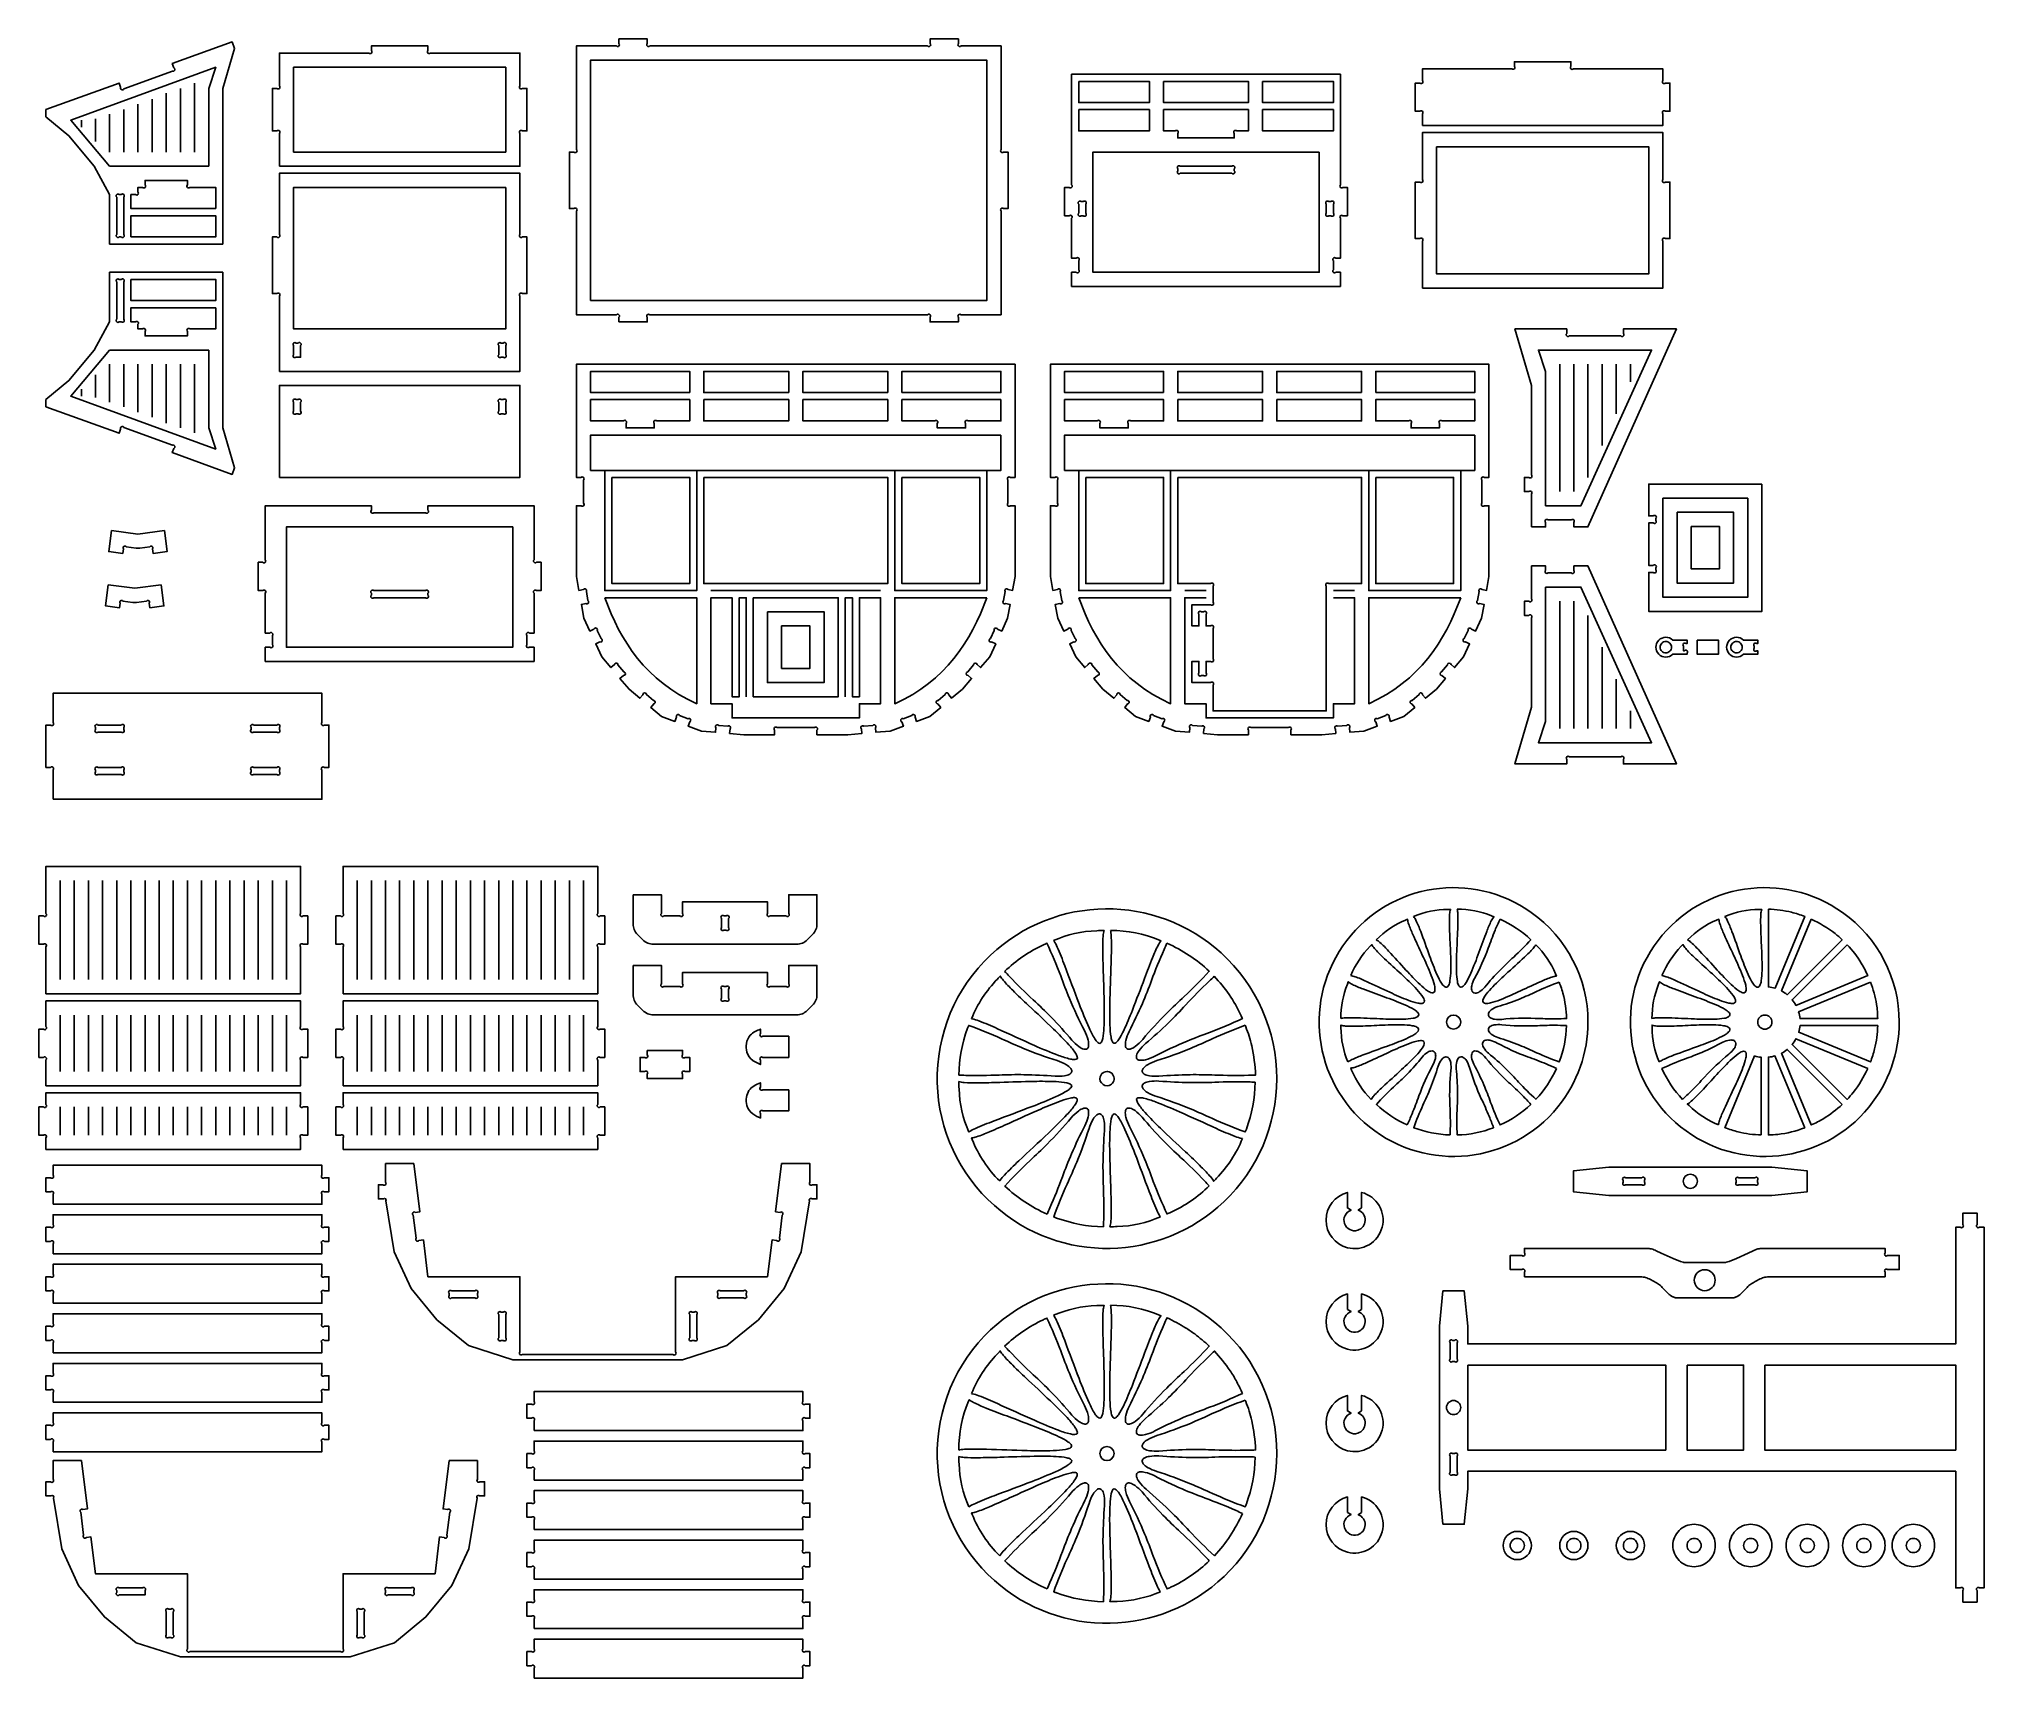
# Model space of a CAD drawing. Extents: x 44.7 to 113.5, y 14.9 to 72.8.
import ezdxf

# ---------------------------------------------------------------- set-up
doc = ezdxf.new("R2010")
doc.units = 0
doc.header["$MEASUREMENT"] = 0
doc.layers.get('0').update_dxf_attribs({"linetype": 'CONTINUOUS'})
doc.layers.add('ENGRAVE', color=1, linetype='CONTINUOUS')

msp = doc.modelspace()

# ---------------------------------------------------------------- linework, layer by layer
for points in [[(47.25, 65.562), (47.25, 67.312), (46.702, 68.309), (45.81, 69.39), (45, 70.062), (45, 70.312), (47.584, 71.253), (47.639, 71.101, 1), (47.752, 71.048), (49.466, 71.672, 1), (49.519, 71.785), (49.463, 71.937), (51.578, 72.706), (51.663, 72.471), (51.25, 71.062), (51.25, 65.562)], [(53.25, 68.312), (53.25, 69.474, 1), (53.161, 69.562), (53, 69.562), (53, 71.062), (53.161, 71.062, 1), (53.25, 71.151), (53.25, 72.312), (56.411, 72.312, 1), (56.5, 72.401), (56.5, 72.562), (58.5, 72.562), (58.5, 72.401, 1), (58.588, 72.312), (61.75, 72.312), (61.75, 71.151, 1), (61.838, 71.062), (62, 71.062), (62, 69.562), (61.838, 69.562, 1), (61.75, 69.474), (61.75, 68.312)], [(65.25, 62.812), (65.25, 62.974, 1), (65.161, 63.062), (63.75, 63.062), (63.75, 66.724, 1), (63.661, 66.812), (63.5, 66.812), (63.5, 68.812), (63.661, 68.812, 1), (63.75, 68.901), (63.75, 72.562), (65.161, 72.562, 1), (65.25, 72.651), (65.25, 72.812), (66.25, 72.812), (66.25, 72.651, 1), (66.338, 72.562), (76.161, 72.562, 1), (76.25, 72.651), (76.25, 72.812), (77.25, 72.812), (77.25, 72.651, 1), (77.338, 72.562), (78.756, 72.562), (78.756, 68.901, 1), (78.844, 68.812), (79.006, 68.812), (79.006, 66.812), (78.844, 66.812, 1), (78.756, 66.724), (78.756, 63.062), (77.338, 63.062, 1), (77.25, 62.974), (77.25, 62.812), (76.25, 62.812), (76.25, 62.974, 1), (76.161, 63.062), (66.338, 63.062, 1), (66.25, 62.974), (66.25, 62.812)], [(81.25, 64.062), (81.25, 64.562), (81.411, 64.562, 1), (81.5, 64.651), (81.5, 64.974, 1), (81.411, 65.062), (81.25, 65.062), (81.25, 66.474, 1), (81.161, 66.562), (81, 66.562), (81, 67.562), (81.161, 67.562, 1), (81.25, 67.651), (81.25, 71.562), (90.75, 71.562), (90.75, 67.651, 1), (90.838, 67.562), (91, 67.562), (91, 66.562), (90.838, 66.562, 1), (90.75, 66.474), (90.75, 65.062), (90.588, 65.062, 1), (90.5, 64.974), (90.5, 64.651, 1), (90.588, 64.562), (90.75, 64.562), (90.75, 64.062)], [(93.647, 69.753), (93.647, 70.164, 1), (93.559, 70.253), (93.397, 70.253), (93.397, 71.253), (93.559, 71.253, 1), (93.647, 71.341), (93.647, 71.753), (96.809, 71.753, 1), (96.897, 71.841), (96.897, 72.003), (98.897, 72.003), (98.897, 71.841, 1), (98.986, 71.753), (102.147, 71.753), (102.147, 71.341, 1), (102.236, 71.253), (102.397, 71.253), (102.397, 70.253), (102.236, 70.253, 1), (102.147, 70.164), (102.147, 69.753)], [(84.5, 70.312), (84.5, 69.562), (84.911, 69.562, -1), (85, 69.474), (85, 69.312), (87, 69.312), (87, 69.474, -1), (87.088, 69.562), (87.5, 69.562), (87.5, 70.312)], [(93.647, 64.003), (93.647, 65.664, 1), (93.559, 65.753), (93.397, 65.753), (93.397, 67.753), (93.559, 67.753, 1), (93.647, 67.841), (93.647, 69.503), (102.147, 69.503), (102.147, 67.841, 1), (102.236, 67.753), (102.397, 67.753), (102.397, 65.753), (102.236, 65.753, 1), (102.147, 65.664), (102.147, 64.003)], [(85.088, 68.062), (86.911, 68.062, 1), (87, 68.151), (87, 68.224, 1), (86.911, 68.312), (85.088, 68.312, 1), (85, 68.224), (85, 68.151, 1)], [(51, 66.812), (51, 67.562), (50.088, 67.562, -1), (50, 67.651), (50, 67.812), (48.5, 67.812), (48.5, 67.651, -1), (48.411, 67.562), (48.25, 67.562), (48.25, 67.401, -1), (48.161, 67.312), (48, 67.312), (48, 66.812)], [(53.25, 61.062), (53.25, 63.724, 1), (53.161, 63.812), (53, 63.812), (53, 65.812), (53.161, 65.812, 1), (53.25, 65.901), (53.25, 68.062), (61.75, 68.062), (61.75, 65.901, 1), (61.838, 65.812), (62, 65.812), (62, 63.812), (61.838, 63.812, 1), (61.75, 63.724), (61.75, 61.062)], [(47.5, 67.224), (47.5, 65.901, 1), (47.588, 65.812), (47.661, 65.812, 1), (47.75, 65.901), (47.75, 67.224, 1), (47.661, 67.312), (47.588, 67.312, 1)], [(81.5, 66.974), (81.5, 66.651, 1), (81.588, 66.562), (81.661, 66.562, 1), (81.75, 66.651), (81.75, 66.974, 1), (81.661, 67.062), (81.588, 67.062, 1)], [(90.338, 67.062), (90.411, 67.062, -1), (90.5, 66.974), (90.5, 66.651, -1), (90.411, 66.562), (90.338, 66.562, -1), (90.25, 66.651), (90.25, 66.974, -1)], [(47.25, 64.562), (47.25, 62.812), (46.702, 61.816), (45.81, 60.734), (45, 60.062), (45, 59.812), (47.584, 58.872), (47.639, 59.024, -1), (47.752, 59.076), (49.466, 58.453, -1), (49.519, 58.34), (49.463, 58.188), (51.578, 57.418), (51.663, 57.653), (51.25, 59.062), (51.25, 64.562)], [(47.75, 64.224), (47.75, 62.901, -1), (47.661, 62.812), (47.588, 62.812, -1), (47.5, 62.901), (47.5, 64.224, -1), (47.588, 64.312), (47.661, 64.312, -1)], [(51, 63.312), (51, 62.562), (50.088, 62.562, 1), (50, 62.474), (50, 62.312), (48.5, 62.312), (48.5, 62.474, 1), (48.411, 62.562), (48.25, 62.562), (48.25, 62.724, 1), (48.161, 62.812), (48, 62.812), (48, 63.312)], [(53.75, 61.974), (53.75, 61.651, 1), (53.838, 61.562), (54, 61.562), (54, 61.974, 1), (53.911, 62.062), (53.838, 62.062, 1)], [(61, 61.974), (61, 61.651, 1), (61.088, 61.562), (61.161, 61.562, 1), (61.25, 61.651), (61.25, 61.974, 1), (61.161, 62.062), (61.088, 62.062, 1)], [(97.5, 55.562), (97.5, 56.724, 1), (97.411, 56.812), (97.25, 56.812), (97.25, 57.312), (97.411, 57.312, 1), (97.5, 57.401), (97.5, 60.562), (96.919, 62.562), (98.75, 62.562), (98.75, 62.401, 1), (98.838, 62.312), (100.661, 62.312, 1), (100.75, 62.401), (100.75, 62.562), (102.626, 62.562), (99.5, 55.562), (99, 55.562), (99, 55.724, 1), (98.911, 55.812), (98.088, 55.812, 1), (98, 55.724), (98, 55.562)], [(79.25, 53.812), (79.25, 56.312), (79.088, 56.312, -1), (79, 56.401), (79, 57.224, -1), (79.088, 57.312), (79.25, 57.312), (79.25, 61.312), (63.75, 61.312), (63.75, 57.312), (63.911, 57.312, -1), (64, 57.224), (64, 56.401, -1), (63.911, 56.312), (63.75, 56.312), (63.75, 53.812), (63.837, 53.32), (63.996, 53.348, -1), (64.098, 53.276), (64.154, 52.958, -1), (64.083, 52.856), (63.923, 52.827), (64.01, 52.335), (64.222, 51.882), (64.368, 51.95, -1), (64.485, 51.908), (64.622, 51.615, -1), (64.579, 51.497), (64.433, 51.429), (64.644, 50.976), (64.966, 50.593), (65.09, 50.696, -1), (65.214, 50.686), (65.422, 50.438, -1), (65.411, 50.313), (65.287, 50.21), (65.609, 49.826), (65.992, 49.505), (66.095, 49.629, -1), (66.22, 49.64), (66.468, 49.432, -1), (66.478, 49.307), (66.375, 49.184), (66.758, 48.862), (67.227, 48.691), (67.283, 48.843, -1), (67.396, 48.896), (67.7, 48.785, -1), (67.753, 48.672), (67.697, 48.52), (68.167, 48.349), (68.665, 48.306), (68.679, 48.467, -1), (68.775, 48.547), (69.097, 48.519, -1), (69.177, 48.423), (69.163, 48.262), (69.661, 48.219), (70.75, 48.219), (70.75, 48.38, -1), (70.838, 48.469), (72.161, 48.469, -1), (72.25, 48.38), (72.25, 48.219), (73.338, 48.219), (73.836, 48.262), (73.822, 48.423, -1), (73.902, 48.519), (74.224, 48.547, -1), (74.32, 48.467), (74.334, 48.306), (74.832, 48.349), (75.302, 48.52), (75.247, 48.672, -1), (75.3, 48.785), (75.603, 48.896, -1), (75.717, 48.843), (75.772, 48.691), (76.242, 48.862), (76.625, 49.184), (76.521, 49.307, -1), (76.532, 49.432), (76.779, 49.64, -1), (76.904, 49.629), (77.008, 49.505), (77.391, 49.826), (77.712, 50.21), (77.588, 50.313, -1), (77.578, 50.438), (77.785, 50.686, -1), (77.91, 50.696), (78.034, 50.593), (78.355, 50.976), (78.566, 51.429), (78.42, 51.497, -1), (78.377, 51.615), (78.514, 51.908, -1), (78.631, 51.95), (78.778, 51.882), (78.989, 52.335), (79.076, 52.827), (78.917, 52.856, -1), (78.845, 52.958), (78.901, 53.276, -1), (79.004, 53.348), (79.163, 53.32)], [(96, 53.812), (96, 56.312), (95.838, 56.312, -1), (95.75, 56.401), (95.75, 57.224, -1), (95.838, 57.312), (96, 57.312), (96, 61.312), (80.5, 61.312), (80.5, 57.312), (80.661, 57.312, -1), (80.75, 57.224), (80.75, 56.401, -1), (80.661, 56.312), (80.5, 56.312), (80.5, 53.812), (80.586, 53.32), (80.746, 53.348, -1), (80.848, 53.276), (80.904, 52.958, -1), (80.833, 52.856), (80.673, 52.827), (80.76, 52.335), (80.971, 51.882), (81.118, 51.95, -1), (81.235, 51.908), (81.372, 51.615, -1), (81.329, 51.497), (81.183, 51.429), (81.394, 50.976), (81.716, 50.593), (81.84, 50.696, -1), (81.964, 50.686), (82.172, 50.438, -1), (82.161, 50.313), (82.037, 50.21), (82.358, 49.826), (82.742, 49.505), (82.845, 49.629, -1), (82.97, 49.64), (83.218, 49.432, -1), (83.228, 49.307), (83.125, 49.184), (83.508, 48.862), (83.977, 48.691), (84.033, 48.843, -1), (84.146, 48.896), (84.45, 48.785, -1), (84.503, 48.672), (84.447, 48.52), (84.917, 48.349), (85.415, 48.306), (85.429, 48.467, -1), (85.525, 48.547), (85.847, 48.519, -1), (85.927, 48.423), (85.913, 48.262), (86.411, 48.219), (87.5, 48.219), (87.5, 48.38, -1), (87.588, 48.469), (88.911, 48.469, -1), (89, 48.38), (89, 48.219), (90.088, 48.219), (90.586, 48.262), (90.572, 48.423, -1), (90.652, 48.519), (90.974, 48.547, -1), (91.07, 48.467), (91.084, 48.306), (91.582, 48.349), (92.052, 48.52), (91.997, 48.672, -1), (92.05, 48.785), (92.353, 48.896, -1), (92.467, 48.843), (92.522, 48.691), (92.992, 48.862), (93.375, 49.184), (93.271, 49.307, -1), (93.282, 49.432), (93.529, 49.64, -1), (93.654, 49.629), (93.758, 49.505), (94.141, 49.826), (94.462, 50.21), (94.338, 50.313, -1), (94.328, 50.438), (94.535, 50.686, -1), (94.66, 50.696), (94.784, 50.593), (95.105, 50.976), (95.316, 51.429), (95.17, 51.497, -1), (95.127, 51.615), (95.264, 51.908, -1), (95.381, 51.95), (95.528, 51.882), (95.739, 52.335), (95.826, 52.827), (95.667, 52.856, -1), (95.595, 52.958), (95.651, 53.276, -1), (95.754, 53.348), (95.913, 53.32)], [(54, 59.974), (54, 59.651, -1), (53.911, 59.562), (53.838, 59.562, -1), (53.75, 59.651), (53.75, 59.974, -1), (53.838, 60.062), (53.911, 60.062, -1)], [(61.088, 60.062), (61.161, 60.062, -1), (61.25, 59.974), (61.25, 59.651, -1), (61.161, 59.562), (61.088, 59.562, -1), (61, 59.651), (61, 59.974, -1)], [(64.25, 60.062), (64.25, 59.312), (65.411, 59.312, -1), (65.5, 59.224), (65.5, 59.062), (66.5, 59.062), (66.5, 59.224, -1), (66.588, 59.312), (67.75, 59.312), (67.75, 60.062)], [(78.75, 60.062), (78.75, 59.312), (77.588, 59.312, 1), (77.5, 59.224), (77.5, 59.062), (76.5, 59.062), (76.5, 59.224, 1), (76.411, 59.312), (75.25, 59.312), (75.25, 60.062)], [(81, 60.062), (81, 59.312), (82.161, 59.312, -1), (82.25, 59.224), (82.25, 59.062), (83.25, 59.062), (83.25, 59.224, -1), (83.338, 59.312), (84.5, 59.312), (84.5, 60.062)], [(95.5, 60.062), (95.5, 59.312), (94.338, 59.312, 1), (94.25, 59.224), (94.25, 59.062), (93.25, 59.062), (93.25, 59.224, 1), (93.161, 59.312), (92, 59.312), (92, 60.062)], [(85, 57.312), (85, 53.562), (86.161, 53.562, -1), (86.25, 53.474), (86.25, 52.901, -1), (86.161, 52.812), (85.5, 52.812), (85.5, 52.062), (85.75, 52.062), (85.75, 52.474, -1), (85.838, 52.562), (85.911, 52.562, -1), (86, 52.474), (86, 52.062), (86.161, 52.062, -1), (86.25, 51.974), (86.25, 50.901, -1), (86.161, 50.812), (86, 50.812), (86, 50.401, -1), (85.911, 50.312), (85.838, 50.312, -1), (85.75, 50.401), (85.75, 50.812), (85.5, 50.812), (85.5, 50.062), (86.161, 50.062, -1), (86.25, 49.974), (86.25, 49.062), (90.25, 49.062), (90.25, 53.474, -1), (90.338, 53.562), (91.5, 53.562), (91.5, 57.312)], [(105.647, 57.079), (101.647, 57.079), (101.647, 55.954), (101.808, 55.954, -1), (101.897, 55.865), (101.897, 55.792, -1), (101.808, 55.704), (101.647, 55.704), (101.647, 54.204), (101.808, 54.204, -1), (101.897, 54.115), (101.897, 54.042, -1), (101.808, 53.954), (101.647, 53.954), (101.647, 52.579), (105.647, 52.579)], [(52.75, 50.812), (52.75, 51.312), (52.911, 51.312, 1), (53, 51.401), (53, 51.724, 1), (52.911, 51.812), (52.75, 51.812), (52.75, 53.224, 1), (52.661, 53.312), (52.5, 53.312), (52.5, 54.312), (52.661, 54.312, 1), (52.75, 54.401), (52.75, 56.312), (56.5, 56.312), (56.5, 56.151, 1), (56.588, 56.062), (58.411, 56.062, 1), (58.5, 56.151), (58.5, 56.312), (62.25, 56.312), (62.25, 54.401, 1), (62.338, 54.312), (62.5, 54.312), (62.5, 53.312), (62.338, 53.312, 1), (62.25, 53.224), (62.25, 51.812), (62.088, 51.812, 1), (62, 51.724), (62, 51.401, 1), (62.088, 51.312), (62.25, 51.312), (62.25, 50.812)], [(48.316, 54.817), (48.666, 54.863, -1), (48.765, 54.787), (48.787, 54.627), (49.282, 54.692), (49.184, 55.436), (48.251, 55.313), (47.317, 55.436), (47.219, 54.692), (47.715, 54.627), (47.736, 54.787, -1), (47.835, 54.863), (48.185, 54.817)], [(97.5, 54.187), (97.5, 53.026, -1), (97.411, 52.937), (97.25, 52.937), (97.25, 52.437), (97.411, 52.437, -1), (97.5, 52.349), (97.5, 49.187), (96.919, 47.187), (98.75, 47.187), (98.75, 47.349, -1), (98.838, 47.437), (100.661, 47.437, -1), (100.75, 47.349), (100.75, 47.187), (102.626, 47.187), (99.5, 54.187), (99, 54.187), (99, 54.026, -1), (98.911, 53.937), (98.088, 53.937, -1), (98, 54.026), (98, 54.187)], [(48.202, 52.897), (48.552, 52.943, -1), (48.652, 52.867), (48.673, 52.707), (49.168, 52.772), (49.07, 53.516), (48.137, 53.393), (47.203, 53.516), (47.105, 52.772), (47.601, 52.707), (47.622, 52.867, -1), (47.721, 52.943), (48.071, 52.897)], [(56.588, 53.312), (58.411, 53.312, -1), (58.5, 53.224), (58.5, 53.151, -1), (58.411, 53.062), (56.588, 53.062, -1), (56.5, 53.151), (56.5, 53.224, -1)], [(102.494, 51.562, 0.41271), (102.001, 51.558, 0.41271), (102.002, 51.065, 0.41145), (102.494, 51.062), (103, 51.062), (103, 51.099, 1), (102.911, 51.187), (102.875, 51.187), (102.875, 51.349, -1), (102.963, 51.437), (103, 51.437), (103, 51.562)], [(104.994, 51.562, 0.41271), (104.501, 51.558, 0.41271), (104.502, 51.065, 0.41145), (104.994, 51.062), (105.5, 51.062), (105.5, 51.187), (105.463, 51.187, -1), (105.375, 51.276), (105.375, 51.349, -1), (105.463, 51.437), (105.5, 51.437), (105.5, 51.562)], [(102.25, 51.112, 0.414214), (102.45, 51.312, 0.414214), (102.25, 51.512, 0.414214), (102.05, 51.312, 0.414214)], [(104.75, 51.112, 0.414214), (104.95, 51.312, 0.414214), (104.75, 51.512, 0.414214), (104.55, 51.312, 0.414214)], [(45.25, 45.937), (45.25, 46.974, 1), (45.161, 47.062), (45, 47.062), (45, 48.562), (45.161, 48.562, 1), (45.25, 48.651), (45.25, 49.687), (54.75, 49.687), (54.75, 48.651, 1), (54.838, 48.562), (55, 48.562), (55, 47.062), (54.838, 47.062, 1), (54.75, 46.974), (54.75, 45.937)], [(46.838, 48.562), (47.661, 48.562, -1), (47.75, 48.474), (47.75, 48.401, -1), (47.661, 48.312), (46.838, 48.312, -1), (46.75, 48.401), (46.75, 48.474, -1)], [(52.338, 48.312), (53.161, 48.312, 1), (53.25, 48.401), (53.25, 48.474, 1), (53.161, 48.562), (52.338, 48.562, 1), (52.25, 48.474), (52.25, 48.401, 1)], [(46.838, 46.812), (47.661, 46.812, 1), (47.75, 46.901), (47.75, 46.974, 1), (47.661, 47.062), (46.838, 47.062, 1), (46.75, 46.974), (46.75, 46.901, 1)], [(53.161, 47.062), (52.338, 47.062, 1), (52.25, 46.974), (52.25, 46.901, 1), (52.338, 46.812), (53.161, 46.812, 1), (53.25, 46.901), (53.25, 46.974, 1)], [(45, 39.062), (45, 40.724, 1), (44.911, 40.812), (44.75, 40.812), (44.75, 41.812), (44.911, 41.812, 1), (45, 41.901), (45, 43.562), (54, 43.562), (54, 41.901, 1), (54.088, 41.812), (54.25, 41.812), (54.25, 40.812), (54.088, 40.812, 1), (54, 40.724), (54, 39.062)], [(55.5, 39.062), (55.5, 40.724, 1), (55.411, 40.812), (55.25, 40.812), (55.25, 41.812), (55.411, 41.812, 1), (55.5, 41.901), (55.5, 43.562), (64.5, 43.562), (64.5, 41.901, 1), (64.588, 41.812), (64.75, 41.812), (64.75, 40.812), (64.588, 40.812, 1), (64.5, 40.724), (64.5, 39.062)], [(99.5, 38.062, 0.243282), (97.496, 41.937, 0.404072), (90.977, 40.947, 0.407608), (91.775, 34.36, 0.412885), (98.434, 35.066, 0.172941)], [(110.5, 38.062, 0.243282), (108.496, 41.937, 0.404072), (101.977, 40.947, 0.407609), (102.775, 34.36, 0.412885), (109.434, 35.066, 0.172941)], [(65.75, 42.562), (66.75, 42.562), (66.75, 41.901, 1), (66.838, 41.812), (67.411, 41.812, 1), (67.5, 41.901), (67.5, 42.312), (70.5, 42.312), (70.5, 41.901, 1), (70.588, 41.812), (71.161, 41.812, 1), (71.25, 41.901), (71.25, 42.562), (72.25, 42.562), (72.25, 41.533, -0.198916), (72.094, 41.157), (71.906, 40.968, -0.198915), (71.529, 40.812), (66.47, 40.812, -0.198915), (66.094, 40.968), (65.906, 41.157, -0.198914), (65.75, 41.533)], [(88.5, 36.062, 0.21178), (86.532, 40.504, 0.391929), (78.388, 40.43, 0.213524), (76.501, 35.912, 0.208326), (78.521, 31.573, 0.390197), (86.638, 31.72, 0.205517)], [(93.338, 41.796, -0.099565), (94.555, 42.045), (94.641, 42.046, 0.070307), (94.61, 41.879, 0.025895), (94.604, 41.471, 0.005837), (94.635, 40.674, -0.01601), (94.651, 39.884, -0.036411), (94.622, 39.52, -0.07724), (94.574, 39.356, -0.193502), (94.515, 39.297, -0.246041), (94.432, 39.315, -0.090618), (94.326, 39.433, -0.040959), (94.163, 39.741, -0.017856), (93.899, 40.404, 0.003032), (93.587, 41.262, 0.023885), (93.421, 41.659, 0.055063)], [(94.875, 42.052, -0.093763), (96.094, 41.816), (96.173, 41.783, 0.070307), (96.081, 41.641, 0.026135), (95.919, 41.267, 0.005976), (95.644, 40.521, -0.015999), (95.357, 39.786, -0.036365), (95.192, 39.461, -0.07668), (95.085, 39.328, -0.192132), (95.008, 39.295, -0.247601), (94.937, 39.343, -0.092119), (94.884, 39.492, -0.041009), (94.85, 39.838, -0.018067), (94.86, 40.552, 0.002962), (94.9, 41.464, 0.023921), (94.898, 41.894, 0.055321)], [(104.338, 41.796, -0.099565), (105.555, 42.045), (105.641, 42.046, 0.070307), (105.61, 41.879, 0.025895), (105.604, 41.471, 0.005837), (105.635, 40.674, -0.01601), (105.651, 39.884, -0.036411), (105.622, 39.52, -0.07724), (105.574, 39.356, -0.193504), (105.515, 39.297, -0.24604), (105.432, 39.315, -0.090617), (105.326, 39.433, -0.040959), (105.163, 39.741, -0.017856), (104.899, 40.404, 0.003032), (104.587, 41.262, 0.023885), (104.421, 41.659, 0.055063)], [(105.875, 42.052, -0.053553), (106.697, 41.942, -0.032919), (107.161, 41.796), (106.11, 39.259, 0.049855), (105.875, 39.306)], [(68.875, 41.724), (68.875, 41.401, 1), (68.963, 41.312), (69.036, 41.312, 1), (69.125, 41.401), (69.125, 41.724, 1), (69.036, 41.812), (68.963, 41.812, 1)], [(80.612, 40.947, -0.095029), (82.135, 41.291, -0.012169), (82.394, 41.295, 0.058538), (82.364, 41.115, 0.023125), (82.351, 40.63, 0.00662), (82.369, 39.848, -0.004803), (82.402, 38.638, -0.017644), (82.393, 37.861, -0.040554), (82.349, 37.479, -0.081454), (82.304, 37.354, -0.243498), (82.247, 37.31, -0.198617), (82.175, 37.342, -0.071237), (82.073, 37.467, -0.035072), (81.868, 37.855, -0.015759), (81.514, 38.71, -0.001102), (81.007, 40.053, 0.015937), (80.737, 40.715, 0.036348), (80.627, 40.925)], [(82.625, 41.302, -0.100712), (84.35, 40.956), (84.404, 40.933, 0.058805), (84.306, 40.778, 0.023291), (84.108, 40.336, 0.006699), (83.826, 39.608, -0.004741), (83.396, 38.479, -0.017578), (83.091, 37.765, -0.040394), (82.904, 37.429, -0.080995), (82.815, 37.331, -0.242503), (82.746, 37.311, -0.199662), (82.691, 37.368, -0.071689), (82.644, 37.523, -0.035245), (82.603, 37.96, -0.015833), (82.602, 38.886, -0.001152), (82.648, 40.323, 0.015881), (82.652, 41.039, 0.036248), (82.63, 41.276)], [(92.017, 40.972, -0.09623), (93.047, 41.665), (93.126, 41.699, 0.07041), (93.161, 41.533, 0.026017), (93.311, 41.154, 0.005895), (93.644, 40.432, -0.016027), (93.961, 39.708, -0.036448), (94.074, 39.362, -0.077155), (94.092, 39.192, -0.192541), (94.06, 39.115, -0.24616), (93.976, 39.099, -0.091184), (93.833, 39.168, -0.041205), (93.565, 39.389, -0.017959), (93.067, 39.9, 0.003012), (92.451, 40.574, 0.023918), (92.146, 40.877, 0.055117)], [(96.391, 41.698, -0.081762), (97.479, 40.974, -0.024137), (96.873, 40.36, 0.011756), (96.392, 39.902, 0.022775), (95.852, 39.293, -0.081665), (95.659, 39.127, -0.147369), (95.509, 39.084, -0.337047), (95.391, 39.188, -0.114833), (95.392, 39.346, -0.073818), (95.49, 39.599, 0.036955), (95.973, 40.672, -0.010558), (96.216, 41.305, -0.012707)], [(103.017, 40.972, -0.096231), (104.046, 41.665), (104.126, 41.699, 0.07041), (104.161, 41.533, 0.026017), (104.311, 41.154, 0.005895), (104.644, 40.432, -0.016027), (104.961, 39.708, -0.036448), (105.074, 39.362, -0.077154), (105.092, 39.192, -0.19254), (105.06, 39.115, -0.246161), (104.976, 39.099, -0.091185), (104.833, 39.168, -0.041205), (104.565, 39.389, -0.017959), (104.067, 39.9, 0.003012), (103.451, 40.574, 0.023918), (103.146, 40.877, 0.055118)], [(107.391, 41.698, -0.063904), (108.235, 41.187, -0.021632), (108.482, 40.972), (106.539, 39.029, 0.049792), (106.341, 39.163)], [(78.883, 39.855, -0.0811), (80.25, 40.791, -0.007919), (80.377, 40.848, -0.019395), (80.864, 39.691, 0.007964), (81.171, 38.9, 0.02097), (81.701, 37.759, -0.055565), (81.831, 37.421, -0.095384), (81.849, 37.221, -0.199945), (81.798, 37.122, -0.220985), (81.685, 37.106, -0.098592), (81.509, 37.193, -0.054984), (81.262, 37.422, 0.015697), (80.525, 38.237, 0.012322), (79.896, 38.846, -0.01614), (79.052, 39.675, -0.003727)], [(84.618, 40.85, -0.084092), (86.112, 39.858, -0.019446), (85.229, 38.965, 0.007978), (84.614, 38.378, 0.021038), (83.762, 37.45, -0.055487), (83.5, 37.2, -0.095059), (83.322, 37.107, -0.199296), (83.21, 37.116, -0.221639), (83.152, 37.214, -0.098933), (83.166, 37.41, -0.055064), (83.282, 37.725, 0.015637), (83.752, 38.718, 0.012299), (84.074, 39.53, -0.016105), (84.516, 40.626, -0.003715)], [(91.114, 39.704, -0.092933), (91.797, 40.74), (91.856, 40.802, 0.070364), (91.953, 40.662, 0.026043), (92.237, 40.369, 0.005927), (92.822, 39.829, -0.015985), (93.391, 39.281, -0.036383), (93.629, 39.004, -0.077029), (93.711, 38.854, -0.192453), (93.711, 38.77, -0.246597), (93.64, 38.724, -0.091164), (93.481, 38.733, -0.041164), (93.149, 38.834, -0.017945), (92.493, 39.116, 0.002975), (91.666, 39.502, 0.023842), (91.268, 39.665, 0.055062)], [(97.659, 40.795, -0.096223), (98.353, 39.765), (98.386, 39.686, 0.070195), (98.22, 39.651, 0.025969), (97.841, 39.501, 0.005881), (97.119, 39.168, -0.01602), (96.396, 38.851, -0.036385), (96.049, 38.738, -0.076886), (95.879, 38.72, -0.193248), (95.802, 38.752, -0.247055), (95.786, 38.835, -0.091537), (95.855, 38.978, -0.041283), (96.076, 39.247, -0.01797), (96.587, 39.745, 0.003023), (97.261, 40.361, 0.023953), (97.564, 40.666, 0.055242)], [(102.114, 39.704, -0.092933), (102.797, 40.74), (102.856, 40.802, 0.070364), (102.953, 40.662, 0.026043), (103.237, 40.369, 0.005927), (103.822, 39.829, -0.015985), (104.391, 39.281, -0.036383), (104.629, 39.004, -0.077028), (104.711, 38.854, -0.192453), (104.711, 38.77, -0.246597), (104.64, 38.724, -0.091164), (104.481, 38.733, -0.041164), (104.149, 38.834, -0.017945), (103.493, 39.116, 0.002975), (102.666, 39.502, 0.023842), (102.268, 39.665, 0.055062)], [(108.659, 40.795, -0.054313), (109.159, 40.144, -0.034954), (109.386, 39.704), (106.85, 38.653, 0.05162), (106.716, 38.852)], [(65.75, 40.067), (66.75, 40.067), (66.75, 39.405, 1), (66.838, 39.317), (67.411, 39.317, 1), (67.5, 39.405), (67.5, 39.817), (70.5, 39.817), (70.5, 39.405, 1), (70.588, 39.317), (71.161, 39.317, 1), (71.25, 39.405), (71.25, 40.067), (72.25, 40.067), (72.25, 39.037, -0.198917), (72.094, 38.661), (71.906, 38.473, -0.198915), (71.529, 38.317), (66.47, 38.317, -0.198916), (66.094, 38.473), (65.906, 38.661, -0.198914), (65.75, 39.037)], [(68.875, 39.229), (68.875, 38.905, 1), (68.963, 38.817), (69.036, 38.817, 1), (69.125, 38.905), (69.125, 39.229, 1), (69.036, 39.317), (68.963, 39.317, 1)], [(77.712, 38.181, -0.094067), (78.625, 39.584, -0.006452), (78.726, 39.688, 0.058482), (78.832, 39.538, 0.023194), (79.166, 39.186, 0.006665), (79.73, 38.646, -0.00477), (80.609, 37.815, -0.017606), (81.153, 37.26, -0.04042), (81.391, 36.958, -0.080937), (81.448, 36.838, -0.241843), (81.44, 36.767, -0.200125), (81.367, 36.738, -0.071746), (81.206, 36.754, -0.035234), (80.787, 36.883, -0.015816), (79.932, 37.237, -0.001131), (78.624, 37.828, 0.015925), (77.965, 38.106, 0.03639), (77.738, 38.176)], [(86.293, 39.679, -0.081098), (87.229, 38.312, -0.007918), (87.285, 38.185, -0.019395), (86.128, 37.698, 0.007964), (85.337, 37.391, 0.020971), (84.196, 36.861, -0.055566), (83.858, 36.731, -0.095385), (83.658, 36.713, -0.199944), (83.559, 36.764, -0.220982), (83.543, 36.877, -0.098593), (83.631, 37.053, -0.054985), (83.859, 37.3, 0.015697), (84.674, 38.037, 0.012323), (85.284, 38.666, -0.01614), (86.113, 39.51, -0.003727)], [(90.76, 38.187, -0.093765), (90.996, 39.406), (91.028, 39.486, 0.070315), (91.171, 39.394, 0.026137), (91.545, 39.232, 0.005977), (92.291, 38.957, -0.015998), (93.026, 38.67, -0.036365), (93.351, 38.505, -0.076691), (93.484, 38.398, -0.192187), (93.517, 38.32, -0.247561), (93.469, 38.25, -0.092095), (93.32, 38.197, -0.041002), (92.974, 38.163, -0.018065), (92.26, 38.172, 0.002961), (91.348, 38.212, 0.023916), (90.918, 38.211, 0.055306)], [(98.483, 39.473, 0.023635), (97.683, 39.145, -0.012281), (97.077, 38.876, -0.022898), (96.308, 38.609, 0.081859), (96.081, 38.495, 0.148138), (95.984, 38.373, 0.336526), (96.036, 38.224, 0.122722), (96.201, 38.162, 0.066157), (96.454, 38.158, -0.036883), (97.631, 38.194, 0.011922), (98.349, 38.176, 0.011565), (98.746, 38.188, 0.053394), (98.616, 39.081, 0.022162), (98.539, 39.322, 0.046501), (98.498, 39.427, -0.0553)], [(101.76, 38.187, -0.093765), (101.996, 39.406), (102.028, 39.486, 0.070315), (102.171, 39.394, 0.026137), (102.545, 39.232, 0.005977), (103.291, 38.957, -0.015998), (104.026, 38.67, -0.036365), (104.351, 38.505, -0.076691), (104.484, 38.398, -0.192187), (104.517, 38.32, -0.247562), (104.469, 38.25, -0.092096), (104.32, 38.197, -0.041002), (103.974, 38.163, -0.018065), (103.26, 38.172, 0.002961), (102.348, 38.212, 0.023916), (101.918, 38.211, 0.055306)], [(109.483, 39.473), (106.944, 38.422, -0.053218), (106.993, 38.187), (109.739, 38.187, 0.034923), (109.698, 38.688, 0.057453)], [(45, 35.812), (45, 36.724, 1), (44.911, 36.812), (44.75, 36.812), (44.75, 37.812), (44.911, 37.812, 1), (45, 37.901), (45, 38.812), (54, 38.812), (54, 37.901, 1), (54.088, 37.812), (54.25, 37.812), (54.25, 36.812), (54.088, 36.812, 1), (54, 36.724), (54, 35.812)], [(55.5, 35.812), (55.5, 36.724, 1), (55.411, 36.812), (55.25, 36.812), (55.25, 37.812), (55.411, 37.812, 1), (55.5, 37.901), (55.5, 38.812), (64.5, 38.812), (64.5, 37.901, 1), (64.588, 37.812), (64.75, 37.812), (64.75, 36.812), (64.588, 36.812, 1), (64.5, 36.724), (64.5, 35.812)], [(77.26, 36.187, -0.080926), (77.573, 37.842, -0.006161), (77.613, 37.946, -0.019468), (78.775, 37.472, 0.007993), (79.553, 37.129, 0.021052), (80.735, 36.698, -0.055552), (81.066, 36.551, -0.095381), (81.22, 36.422, -0.199994), (81.254, 36.316, -0.220989), (81.185, 36.224, -0.098561), (80.999, 36.162, -0.054961), (80.663, 36.149, 0.015624), (79.565, 36.203, 0.012271), (78.69, 36.19, -0.016076), (77.506, 36.179, -0.003712)], [(87.385, 37.95, 0.019109), (86.222, 37.472, -0.008366), (85.446, 37.129, -0.021161), (84.264, 36.698, 0.055541), (83.933, 36.551, 0.095456), (83.779, 36.422, 0.200243), (83.745, 36.316, 0.220828), (83.814, 36.224, 0.09843), (84, 36.162, 0.054919), (84.337, 36.149, -0.015643), (85.434, 36.203, -0.012199), (86.311, 36.19, 0.016088), (87.502, 36.18, 0.003692), (87.75, 36.188, 0.041816), (87.618, 37.22, 0.043776), (87.402, 37.899, -0.01839)], [(91.016, 36.651, -0.099534), (90.767, 37.868), (90.766, 37.953, 0.069908), (90.933, 37.923, 0.02587), (91.341, 37.917, 0.005829), (92.136, 37.948, -0.016058), (92.925, 37.963, -0.036407), (93.289, 37.935, -0.076829), (93.453, 37.887, -0.192741), (93.513, 37.828, -0.247519), (93.496, 37.744, -0.091694), (93.378, 37.638, -0.04131), (93.071, 37.475, -0.017962), (92.408, 37.211, 0.00306), (91.55, 36.899, 0.024038), (91.153, 36.734, 0.055453)], [(95, 38.062, 0.413694), (94.749, 38.312, 0.413694), (94.499, 38.062, 0.413694), (94.749, 37.812, 0.413694)], [(98.74, 37.937, -0.082819), (98.484, 36.655, -0.024196), (97.685, 36.98, 0.011783), (97.078, 37.248, 0.022842), (96.31, 37.515, -0.081778), (96.083, 37.629, -0.147303), (95.985, 37.751, -0.33666), (96.036, 37.9, -0.11501), (96.182, 37.96, -0.07396), (96.454, 37.967, 0.036957), (97.631, 37.931, -0.010559), (98.309, 37.949, -0.01271)], [(102.016, 36.651, -0.099534), (101.767, 37.868), (101.766, 37.953, 0.069908), (101.933, 37.923, 0.02587), (102.341, 37.917, 0.005829), (103.136, 37.948, -0.016058), (103.925, 37.963, -0.036406), (104.289, 37.935, -0.076828), (104.453, 37.887, -0.19274), (104.513, 37.828, -0.247519), (104.496, 37.744, -0.091694), (104.378, 37.638, -0.04131), (104.071, 37.475, -0.017962), (103.408, 37.211, 0.00306), (102.55, 36.899, 0.024038), (102.153, 36.734, 0.055454)], [(106, 38.062, 0.414214), (105.75, 38.312, 0.414214), (105.5, 38.062, 0.414214), (105.75, 37.812, 0.414214)], [(109.739, 37.937, -0.053554), (109.63, 37.114, -0.032921), (109.483, 36.651), (106.946, 37.702, 0.050043), (106.993, 37.937)], [(71.25, 37.562), (70.338, 37.562, -1), (70.25, 37.651), (70.25, 37.812, 0.021616), (70.069, 37.728, 0.08231), (69.894, 37.598, 0.158207), (69.76, 37.303, 0.097463), (69.773, 37.001, 0.177471), (69.979, 36.709, 0.02745), (70.064, 36.655, 0.020909), (70.25, 36.562), (70.25, 36.724, -1), (70.338, 36.812), (71.25, 36.812)], [(91.84, 35.33, -0.096214), (91.147, 36.359), (91.113, 36.438, 0.070195), (91.279, 36.474, 0.025968), (91.658, 36.624, 0.00588), (92.38, 36.957, -0.01602), (93.103, 37.274, -0.036386), (93.45, 37.386, -0.07689), (93.62, 37.405, -0.193258), (93.697, 37.373, -0.247045), (93.713, 37.289, -0.091533), (93.645, 37.146, -0.041282), (93.424, 36.878, -0.017969), (92.912, 36.38, 0.003023), (92.238, 35.763, 0.023954), (91.935, 35.458, 0.055241)], [(98.386, 36.421, -0.081757), (97.662, 35.333, -0.024121), (97.047, 35.939, 0.011754), (96.589, 36.42, 0.022747), (95.98, 36.961, -0.081645), (95.814, 37.154, -0.147767), (95.77, 37.304, -0.337211), (95.875, 37.421, -0.114429), (96.033, 37.42, -0.07364), (96.286, 37.322, 0.036892), (97.359, 36.839, -0.011871), (98.026, 36.582, -0.011612)], [(102.84, 35.33, -0.085637), (102.115, 36.417, -0.024043), (102.91, 36.753, 0.011709), (103.529, 36.992, 0.022695), (104.26, 37.347, -0.086406), (104.51, 37.427, -0.151427), (104.662, 37.406, -0.325771), (104.727, 37.268, -0.115248), (104.665, 37.123, -0.073889), (104.478, 36.926, 0.037057), (103.62, 36.119, -0.010593), (103.153, 35.626, -0.012743)], [(109.386, 36.421, -0.063904), (108.874, 35.577, -0.021635), (108.659, 35.33), (106.715, 37.274, 0.050461), (106.849, 37.471)], [(66.25, 37.062), (66.25, 36.901, -1), (66.161, 36.812), (66, 36.812), (66, 36.312), (66.161, 36.312, -1), (66.25, 36.224), (66.25, 36.062), (67.5, 36.062), (67.5, 36.224, -1), (67.588, 36.312), (67.75, 36.312), (67.75, 36.812), (67.588, 36.812, -1), (67.5, 36.901), (67.5, 37.062)], [(93.108, 34.426, -0.081764), (92.02, 35.15, -0.024137), (92.626, 35.765, 0.011756), (93.107, 36.223, 0.022775), (93.648, 36.831, -0.081665), (93.841, 36.997, -0.147369), (93.99, 37.041, -0.337046), (94.108, 36.937, -0.114833), (94.107, 36.779, -0.073818), (94.009, 36.525, 0.036955), (93.526, 35.452, -0.010558), (93.283, 34.819, -0.012707)], [(94.625, 34.072, -0.082822), (93.342, 34.328, -0.024195), (93.667, 35.127, 0.011782), (93.936, 35.734, 0.022842), (94.202, 36.502, -0.081772), (94.317, 36.729, -0.14726), (94.439, 36.827, -0.33667), (94.588, 36.776, -0.115045), (94.647, 36.63, -0.073971), (94.654, 36.358, 0.036963), (94.618, 35.181, -0.010562), (94.636, 34.503, -0.012712)], [(96.161, 34.329, -0.088912), (94.879, 34.073, -0.023984), (94.873, 34.937, 0.011689), (94.889, 35.601, 0.02261), (94.841, 36.414, -0.081424), (94.86, 36.668, -0.147319), (94.935, 36.805, -0.337844), (95.092, 36.814, -0.114628), (95.203, 36.702, -0.073572), (95.313, 36.453, 0.037), (95.73, 35.351, -0.010572), (96.007, 34.731, -0.012721)], [(97.482, 35.153, -0.085642), (96.395, 34.428, -0.024071), (96.059, 35.223, 0.011729), (95.82, 35.842, 0.022704), (95.465, 36.573, -0.081669), (95.386, 36.815, -0.147437), (95.403, 36.97, -0.337056), (95.544, 37.039, -0.11477), (95.69, 36.978, -0.073791), (95.886, 36.79, 0.037039), (96.693, 35.932, -0.01058), (97.186, 35.465, -0.012737)], [(104.108, 34.426, -0.092929), (103.072, 35.109), (103.01, 35.169, 0.070284), (103.15, 35.265, 0.02605), (103.443, 35.549, 0.005927), (103.983, 36.134, -0.016008), (104.53, 36.703, -0.036399), (104.807, 36.94, -0.076929), (104.957, 37.022, -0.193297), (105.041, 37.023, -0.246975), (105.088, 36.952, -0.091525), (105.079, 36.793, -0.041292), (104.978, 36.461, -0.017987), (104.696, 35.805, 0.002986), (104.31, 34.979, 0.023903), (104.147, 34.581, 0.055219)], [(105.625, 34.072, -0.053555), (104.802, 34.182, -0.03292), (104.338, 34.329), (105.389, 36.866, 0.049852), (105.625, 36.819)], [(107.161, 34.329, -0.069136), (106.21, 34.092, -0.023294), (105.875, 34.072), (105.875, 36.822, 0.049752), (106.109, 36.868)], [(108.482, 35.153, -0.054313), (107.832, 34.653, -0.034948), (107.391, 34.426), (106.34, 36.963, 0.049918), (106.54, 37.095)], [(71.25, 35.67), (70.338, 35.67, -1), (70.25, 35.758), (70.25, 35.92, 0.030229), (70.031, 35.814, 0.112837), (69.844, 35.641, 0.118473), (69.76, 35.411, 0.097463), (69.773, 35.108, 0.17747), (69.979, 34.817, 0.041119), (70.125, 34.73, 0.013939), (70.25, 34.67), (70.25, 34.831, -1), (70.338, 34.92), (71.25, 34.92)], [(77.615, 34.174, -0.095022), (77.271, 35.698, -0.012172), (77.267, 35.957, 0.058539), (77.447, 35.926, 0.023126), (77.932, 35.913, 0.00662), (78.714, 35.931, -0.004803), (79.924, 35.965, -0.017645), (80.701, 35.956, -0.040555), (81.083, 35.911, -0.081455), (81.208, 35.867, -0.243495), (81.252, 35.81, -0.198618), (81.22, 35.738, -0.071238), (81.095, 35.635, -0.035072), (80.707, 35.431, -0.015759), (79.852, 35.077, -0.001102), (78.509, 34.57, 0.015937), (77.847, 34.3, 0.036348), (77.637, 34.19)], [(82.719, 35.943, 0.405351), (82.625, 36.28, 0.387114), (82.292, 36.203, 0.322433), (82.302, 35.91, 0.322433), (82.582, 35.826, 0.18167)], [(87.74, 35.937, -0.080931), (87.426, 34.282, -0.006162), (87.386, 34.179, -0.019468), (86.224, 34.653, 0.007993), (85.447, 34.996, 0.021052), (84.264, 35.427, -0.055551), (83.933, 35.574, -0.095381), (83.779, 35.703, -0.199997), (83.745, 35.809, -0.22099), (83.814, 35.9, -0.098559), (84, 35.962, -0.05496), (84.336, 35.976, 0.015624), (85.434, 35.921, 0.012271), (86.31, 35.935, -0.016076), (87.493, 35.946, -0.003712)], [(45, 33.562), (45, 33.974, 1), (44.911, 34.062), (44.75, 34.062), (44.75, 35.062), (44.911, 35.062, 1), (45, 35.151), (45, 35.562), (54, 35.562), (54, 35.151, 1), (54.088, 35.062), (54.25, 35.062), (54.25, 34.062), (54.088, 34.062, 1), (54, 33.974), (54, 33.562)], [(55.5, 33.562), (55.5, 33.974, 1), (55.411, 34.062), (55.25, 34.062), (55.25, 35.062), (55.411, 35.062, 1), (55.5, 35.151), (55.5, 35.562), (64.5, 35.562), (64.5, 35.151, 1), (64.588, 35.062), (64.75, 35.062), (64.75, 34.062), (64.588, 34.062, 1), (64.5, 33.974), (64.5, 33.562)], [(78.707, 32.446, -0.102505), (77.733, 33.911), (77.711, 33.965, 0.058892), (77.889, 34.006, 0.023237), (78.342, 34.179, 0.006659), (79.056, 34.494, -0.00478), (80.159, 34.988, -0.017634), (80.88, 35.277, -0.040569), (81.249, 35.382, -0.081585), (81.381, 35.388, -0.244132), (81.443, 35.352, -0.198033), (81.442, 35.274, -0.071218), (81.365, 35.131, -0.035115), (81.085, 34.793, -0.015792), (80.43, 34.138, -0.001122), (79.382, 33.155, 0.015907), (78.874, 32.652, 0.036204), (78.721, 32.469)], [(87.287, 33.944, -0.09407), (86.374, 32.541, -0.006452), (86.274, 32.437, 0.058481), (86.167, 32.587, 0.023193), (85.834, 32.939, 0.006664), (85.269, 33.479, -0.00477), (84.39, 34.309, -0.017605), (83.847, 34.865, -0.040419), (83.608, 35.166, -0.080934), (83.551, 35.286, -0.241849), (83.56, 35.358, -0.200127), (83.633, 35.387, -0.071743), (83.794, 35.371, -0.035233), (84.212, 35.242, -0.015815), (85.067, 34.888, -0.001131), (86.375, 34.296, 0.015925), (87.034, 34.019, 0.036389), (87.261, 33.949)], [(80.381, 31.275, -0.084093), (78.887, 32.266, -0.019446), (79.771, 33.16, 0.007978), (80.386, 33.747, 0.021038), (81.237, 34.675, -0.055487), (81.5, 34.925, -0.095059), (81.678, 35.018, -0.199295), (81.789, 35.009, -0.221639), (81.847, 34.911, -0.098933), (81.834, 34.715, -0.055064), (81.717, 34.399, 0.015637), (81.247, 33.407, 0.012299), (80.925, 32.595, -0.016105), (80.483, 31.499, -0.003715)], [(82.375, 30.822, -0.080931), (80.72, 31.136, -0.006162), (80.616, 31.176, -0.019468), (81.09, 32.338, 0.007993), (81.433, 33.115, 0.021052), (81.864, 34.298, -0.055551), (82.011, 34.629, -0.09538), (82.14, 34.783, -0.199998), (82.246, 34.817, -0.220992), (82.338, 34.748, -0.098559), (82.4, 34.562, -0.054959), (82.413, 34.226, 0.015624), (82.359, 33.128, 0.012271), (82.372, 32.252, -0.016076), (82.383, 31.069, -0.003712)], [(84.388, 31.177, -0.095029), (82.864, 30.833, -0.012169), (82.605, 30.829, 0.058538), (82.636, 31.01, 0.023125), (82.649, 31.495, 0.00662), (82.631, 32.277, -0.004803), (82.597, 33.486, -0.017644), (82.606, 34.264, -0.040554), (82.651, 34.646, -0.081454), (82.695, 34.77, -0.243497), (82.752, 34.815, -0.198618), (82.824, 34.783, -0.071237), (82.927, 34.657, -0.035072), (83.131, 34.27, -0.015759), (83.485, 33.415, -0.001102), (83.992, 32.071, 0.015937), (84.262, 31.41, 0.036348), (84.372, 31.199)], [(86.116, 32.269, -0.081098), (84.749, 31.333, -0.007918), (84.622, 31.277, -0.019394), (84.136, 32.433, 0.007964), (83.829, 33.225, 0.020969), (83.298, 34.366, -0.055561), (83.168, 34.704, -0.095381), (83.15, 34.904, -0.199952), (83.201, 35.003, -0.22099), (83.315, 35.019, -0.098588), (83.49, 34.931, -0.05498), (83.737, 34.703, 0.015696), (84.475, 33.888, 0.012322), (85.103, 33.278, -0.016139), (85.947, 32.449, -0.003727)], [(67.5, 26.126), (61.5, 26.126), (59.934, 26.625), (58.818, 27.535), (57.905, 28.65), (57.306, 29.938), (57.012, 31.738, 1), (56.925, 31.812), (56.75, 31.812), (56.75, 32.312), (56.911, 32.312, 1), (56.999, 32.401), (57, 33.062), (58, 33.062), (58.215, 31.357), (58.054, 31.337, 1), (57.978, 31.238), (58.08, 30.421, 1), (58.179, 30.345), (58.339, 30.365), (58.5, 29.062), (61.75, 29.062), (61.75, 26.401, 1), (61.838, 26.312), (67.161, 26.312, 1), (67.25, 26.401), (67.25, 29.062), (70.5, 29.062), (70.661, 30.365), (70.821, 30.345, 1), (70.92, 30.421), (71.022, 31.238, 1), (70.945, 31.337), (70.785, 31.357), (71, 33.062), (72, 33.062), (72, 32.401, 1), (72.088, 32.312), (72.25, 32.312), (72.25, 31.812), (72.075, 31.812, 1), (71.988, 31.738), (71.693, 29.938), (71.095, 28.65), (70.181, 27.535), (69.066, 26.625)], [(45.25, 31.625), (45.25, 31.974, 1), (45.161, 32.062), (45, 32.062), (45, 32.562), (45.161, 32.562, 1), (45.25, 32.651), (45.25, 33), (54.75, 33), (54.75, 32.651, 1), (54.838, 32.562), (55, 32.562), (55, 32.062), (54.838, 32.062, 1), (54.75, 31.974), (54.75, 31.625)], [(100.831, 32.31), (101.404, 32.31, 1), (101.492, 32.398), (101.492, 32.471, 1), (101.404, 32.56), (100.831, 32.56, 1), (100.742, 32.471), (100.742, 32.398, 1)], [(103.117, 32.185, 0.414214), (103.367, 32.435, 0.414214), (103.117, 32.685, 0.414214), (102.867, 32.435, 0.414214)], [(104.831, 32.31), (105.404, 32.31, 1), (105.492, 32.398), (105.492, 32.471, 1), (105.404, 32.56), (104.831, 32.56, 1), (104.742, 32.471), (104.742, 32.398, 1)], [(91.5, 31.495), (91.5, 32.039, -0.414248), (92.225, 30.811, -0.414248), (90.998, 30.086, -0.342088), (90.242, 31.063, -0.342088), (90.999, 32.039), (90.999, 31.495), (91.124, 31.416, 0.408105), (90.894, 30.944, 0.408105), (91.361, 30.704, 0.320851), (91.624, 31.052, 0.320851), (91.38, 31.414)], [(45.25, 29.875), (45.25, 30.224, 1), (45.161, 30.312), (45, 30.312), (45, 30.812), (45.161, 30.812, 1), (45.25, 30.901), (45.25, 31.25), (54.75, 31.25), (54.75, 30.901, 1), (54.838, 30.812), (55, 30.812), (55, 30.312), (54.838, 30.312, 1), (54.75, 30.224), (54.75, 29.875)], [(94.375, 20.312), (94.25, 21.562), (94.25, 27.312), (94.375, 28.562), (95.125, 28.562), (95.25, 27.312), (95.25, 26.687), (112.5, 26.687), (112.5, 30.812), (112.661, 30.812, 1), (112.75, 30.901), (112.75, 31.312), (113.25, 31.312), (113.25, 30.901, 1), (113.338, 30.812), (113.5, 30.812), (113.5, 18.062), (113.338, 18.062, 1), (113.25, 17.974), (113.25, 17.562), (112.75, 17.562), (112.75, 17.974, 1), (112.661, 18.062), (112.5, 18.062), (112.5, 22.187), (95.25, 22.187), (95.25, 21.562), (95.125, 20.312)], [(97.25, 29.062), (97.25, 29.224, 1), (97.161, 29.312), (96.75, 29.312), (96.75, 29.812), (97.161, 29.812, 1), (97.25, 29.901), (97.25, 30.062), (101.57, 30.062), (101.614, 30.061), (101.658, 30.057), (101.702, 30.051), (101.745, 30.042), (101.787, 30.031), (101.829, 30.017), (101.87, 30.001), (101.91, 29.982), (102.089, 29.893), (102.507, 29.707), (102.766, 29.605), (102.82, 29.586), (102.866, 29.572), (102.886, 29.567), (102.904, 29.563), (102.912, 29.562), (102.919, 29.561), (102.926, 29.561), (102.931, 29.56), (104.322, 29.56), (104.328, 29.561), (104.334, 29.561), (104.341, 29.562), (104.349, 29.563), (104.367, 29.567), (104.387, 29.572), (104.433, 29.586), (104.487, 29.605), (104.744, 29.707), (105.16, 29.893), (105.339, 29.982), (105.379, 30.001), (105.42, 30.017), (105.462, 30.031), (105.504, 30.042), (105.548, 30.051), (105.591, 30.057), (105.635, 30.061), (105.679, 30.062), (110, 30.062), (110, 29.901, 1), (110.088, 29.812), (110.5, 29.812), (110.5, 29.312), (110.088, 29.312, 1), (110, 29.224), (110, 29.062), (105.929, 29.062), (105.885, 29.061), (105.841, 29.057), (105.798, 29.051), (105.754, 29.042), (105.712, 29.031), (105.67, 29.017), (105.629, 29.001), (105.589, 28.982), (105.41, 28.893), (105.371, 28.872), (105.332, 28.85), (105.295, 28.826), (105.258, 28.801), (105.223, 28.774), (105.188, 28.746), (105.155, 28.716), (105.123, 28.685), (104.877, 28.439), (104.861, 28.425), (104.845, 28.411), (104.828, 28.397), (104.811, 28.385), (104.793, 28.374), (104.774, 28.363), (104.755, 28.354), (104.736, 28.345), (104.716, 28.338), (104.696, 28.331), (104.676, 28.325), (104.655, 28.321), (104.634, 28.317), (104.613, 28.314), (104.591, 28.313), (104.57, 28.312), (102.679, 28.312), (102.658, 28.313), (102.636, 28.314), (102.615, 28.317), (102.594, 28.321), (102.574, 28.325), (102.553, 28.331), (102.533, 28.338), (102.513, 28.345), (102.494, 28.354), (102.475, 28.363), (102.457, 28.374), (102.439, 28.385), (102.421, 28.397), (102.404, 28.411), (102.388, 28.425), (102.373, 28.439), (102.127, 28.685), (102.094, 28.716), (102.061, 28.746), (102.027, 28.774), (101.991, 28.801), (101.955, 28.826), (101.917, 28.85), (101.878, 28.872), (101.839, 28.893), (101.66, 28.982), (101.62, 29.001), (101.579, 29.017), (101.537, 29.031), (101.495, 29.042), (101.452, 29.051), (101.408, 29.057), (101.364, 29.061), (101.32, 29.062)], [(45.25, 28.125), (45.25, 28.474, 1), (45.161, 28.562), (45, 28.562), (45, 29.062), (45.161, 29.062, 1), (45.25, 29.151), (45.25, 29.5), (54.75, 29.5), (54.75, 29.151, 1), (54.838, 29.062), (55, 29.062), (55, 28.562), (54.838, 28.562, 1), (54.75, 28.474), (54.75, 28.125)], [(103.994, 28.937, 0.414214), (103.625, 29.307, 0.414214), (103.255, 28.937, 0.414214), (103.625, 28.568, 0.414214)], [(59.338, 28.562), (60.161, 28.562, -1), (60.25, 28.474), (60.25, 28.401, -1), (60.161, 28.312), (59.338, 28.312, -1), (59.25, 28.401), (59.25, 28.474, -1)], [(68.838, 28.312), (69.661, 28.312, 1), (69.75, 28.401), (69.75, 28.474, 1), (69.661, 28.562), (68.838, 28.562, 1), (68.75, 28.474), (68.75, 28.401, 1)], [(88.5, 22.812, 0.21178), (86.532, 27.254, 0.391929), (78.388, 27.18, 0.213524), (76.501, 22.662, 0.208326), (78.521, 18.323, 0.390197), (86.638, 18.47, 0.205517)], [(91.5, 27.907), (91.5, 28.451, -0.414248), (92.225, 27.224, -0.414248), (90.998, 26.499, -0.342088), (90.242, 27.475, -0.342088), (90.999, 28.451), (90.999, 27.907), (91.124, 27.828, 0.408104), (90.894, 27.356, 0.408104), (91.361, 27.117, 0.320852), (91.624, 27.465, 0.320852), (91.38, 27.827)], [(45.25, 26.375), (45.25, 26.724, 1), (45.161, 26.812), (45, 26.812), (45, 27.312), (45.161, 27.312, 1), (45.25, 27.401), (45.25, 27.75), (54.75, 27.75), (54.75, 27.401, 1), (54.838, 27.312), (55, 27.312), (55, 26.812), (54.838, 26.812, 1), (54.75, 26.724), (54.75, 26.375)], [(61, 27.724), (61, 26.901, 1), (61.088, 26.812), (61.161, 26.812, 1), (61.25, 26.901), (61.25, 27.724, 1), (61.161, 27.812), (61.088, 27.812, 1)], [(68, 27.724), (68, 26.901, -1), (67.911, 26.812), (67.838, 26.812, -1), (67.75, 26.901), (67.75, 27.724, -1), (67.838, 27.812), (67.911, 27.812, -1)], [(78.883, 26.605, -0.0811), (80.25, 27.542, -0.007919), (80.377, 27.598, -0.019395), (80.864, 26.441, 0.007964), (81.171, 25.65, 0.02097), (81.701, 24.509, -0.055565), (81.831, 24.171, -0.095384), (81.849, 23.971, -0.199946), (81.798, 23.872, -0.220985), (81.685, 23.856, -0.098592), (81.509, 23.944, -0.054984), (81.262, 24.172, 0.015697), (80.525, 24.987, 0.012322), (79.896, 25.596, -0.01614), (79.052, 26.425, -0.003727)], [(80.612, 27.697, -0.095029), (82.135, 28.041, -0.01217), (82.394, 28.045, 0.058538), (82.364, 27.865, 0.023125), (82.351, 27.38, 0.00662), (82.369, 26.598, -0.004803), (82.402, 25.388, -0.017644), (82.393, 24.611, -0.040554), (82.349, 24.229, -0.081454), (82.304, 24.104, -0.243497), (82.247, 24.06, -0.198618), (82.175, 24.092, -0.071237), (82.073, 24.217, -0.035072), (81.868, 24.605, -0.015759), (81.514, 25.46, -0.001102), (81.007, 26.803, 0.015937), (80.737, 27.465, 0.036348), (80.627, 27.676)], [(82.625, 28.052, -0.100713), (84.35, 27.706), (84.404, 27.683, 0.058805), (84.306, 27.528, 0.023291), (84.108, 27.086, 0.0067), (83.826, 26.358, -0.004741), (83.396, 25.229, -0.017578), (83.091, 24.515, -0.040394), (82.904, 24.179, -0.080995), (82.815, 24.081, -0.242504), (82.746, 24.061, -0.199661), (82.691, 24.118, -0.071689), (82.644, 24.273, -0.035245), (82.603, 24.71, -0.015833), (82.602, 25.636, -0.001152), (82.648, 27.073, 0.015881), (82.652, 27.789, 0.036248), (82.63, 28.026)], [(85.599, 27.038, -0.025714), (86.112, 26.609, -0.019436), (85.227, 25.714, 0.007993), (84.613, 25.127, 0.021038), (83.762, 24.2, -0.055482), (83.5, 23.95, -0.09512), (83.322, 23.857, -0.199489), (83.21, 23.866, -0.221519), (83.152, 23.964, -0.098837), (83.166, 24.16, -0.055036), (83.282, 24.475, 0.015696), (83.752, 25.468, 0.012218), (84.075, 26.281, -0.016223), (84.52, 27.384, -0.003709), (84.623, 27.61, -0.020692), (85.276, 27.255, -0.023433)], [(94.625, 26.724), (94.625, 26.151, 1), (94.713, 26.062), (94.786, 26.062, 1), (94.875, 26.151), (94.875, 26.724, 1), (94.786, 26.812), (94.713, 26.812, 1)], [(77.712, 24.931, -0.094067), (78.625, 26.334, -0.006452), (78.726, 26.438, 0.058482), (78.832, 26.288, 0.023194), (79.166, 25.936, 0.006665), (79.73, 25.396, -0.00477), (80.609, 24.565, -0.017606), (81.153, 24.01, -0.040421), (81.391, 23.708, -0.080937), (81.448, 23.588, -0.241844), (81.44, 23.517, -0.200124), (81.367, 23.488, -0.071746), (81.206, 23.504, -0.035234), (80.787, 23.633, -0.015816), (79.932, 23.987, -0.001131), (78.624, 24.578, 0.015925), (77.965, 24.856, 0.03639), (77.738, 24.926)], [(87.091, 25.341, -0.012399), (87.285, 24.935, -0.019388), (86.127, 24.448, 0.007977), (85.337, 24.141, 0.02097), (84.196, 23.611, -0.055561), (83.858, 23.481, -0.095439), (83.658, 23.463, -0.200115), (83.559, 23.514, -0.220876), (83.543, 23.627, -0.098507), (83.631, 23.803, -0.054959), (83.859, 24.05, 0.01574), (84.674, 24.787, 0.012249), (85.285, 25.417, -0.016216), (86.119, 26.266, -0.003716), (86.301, 26.436, -0.0301), (86.851, 25.739, -0.029247)], [(45.25, 24.625), (45.25, 24.974, 1), (45.161, 25.062), (45, 25.062), (45, 25.562), (45.161, 25.562, 1), (45.25, 25.651), (45.25, 26), (54.75, 26), (54.75, 25.651, 1), (54.838, 25.562), (55, 25.562), (55, 25.062), (54.838, 25.062, 1), (54.75, 24.974), (54.75, 24.625)], [(62.25, 23.625), (62.25, 23.974, 1), (62.161, 24.062), (62, 24.062), (62, 24.562), (62.161, 24.562, 1), (62.25, 24.651), (62.25, 25), (71.75, 25), (71.75, 24.651, 1), (71.838, 24.562), (72, 24.562), (72, 24.062), (71.838, 24.062, 1), (71.75, 23.974), (71.75, 23.625)], [(91.5, 24.32), (91.5, 24.864, -0.414248), (92.225, 23.636, -0.414248), (90.998, 22.911, -0.342088), (90.242, 23.888, -0.342088), (90.999, 24.864), (90.999, 24.32), (91.124, 24.241, 0.408104), (90.894, 23.769, 0.408104), (91.361, 23.529, 0.320852), (91.624, 23.877, 0.320852), (91.38, 24.239)], [(45.25, 22.875), (45.25, 23.224, 1), (45.161, 23.312), (45, 23.312), (45, 23.812), (45.161, 23.812, 1), (45.25, 23.901), (45.25, 24.25), (54.75, 24.25), (54.75, 23.901, 1), (54.838, 23.812), (55, 23.812), (55, 23.312), (54.838, 23.312, 1), (54.75, 23.224), (54.75, 22.875)], [(77.26, 22.937, -0.100701), (77.606, 24.663), (77.629, 24.716, 0.058844), (77.784, 24.619, 0.023259), (78.226, 24.421, 0.006676), (78.954, 24.139, -0.004767), (80.084, 23.708, -0.017621), (80.798, 23.403, -0.040527), (81.133, 23.216, -0.081428), (81.231, 23.127, -0.24364), (81.25, 23.058, -0.198517), (81.194, 23.003, -0.071341), (81.038, 22.956, -0.035143), (80.601, 22.915, -0.015797), (79.675, 22.915, -0.00112), (78.239, 22.961, 0.01592), (77.523, 22.965, 0.036267), (77.286, 22.943)], [(87.385, 24.7, 0.019109), (86.222, 24.222, -0.008366), (85.446, 23.879, -0.021161), (84.264, 23.448, 0.055541), (83.933, 23.301, 0.095457), (83.779, 23.172, 0.200243), (83.745, 23.066, 0.220827), (83.814, 22.974, 0.09843), (84, 22.912, 0.054919), (84.337, 22.899, -0.015643), (85.434, 22.953, -0.012199), (86.311, 22.94, 0.016088), (87.502, 22.93, 0.003692), (87.75, 22.938, 0.041816), (87.618, 23.97, 0.043776), (87.402, 24.649, -0.018389)], [(95, 24.437, 0.414214), (94.75, 24.687, 0.414214), (94.5, 24.437, 0.414214), (94.75, 24.187, 0.414214)], [(62.25, 21.875), (62.25, 22.224, 1), (62.161, 22.312), (62, 22.312), (62, 22.812), (62.161, 22.812, 1), (62.25, 22.901), (62.25, 23.25), (71.75, 23.25), (71.75, 22.901, 1), (71.838, 22.812), (72, 22.812), (72, 22.312), (71.838, 22.312, 1), (71.75, 22.224), (71.75, 21.875)], [(77.615, 20.924, -0.095022), (77.271, 22.448, -0.012172), (77.267, 22.707, 0.058538), (77.447, 22.676, 0.023126), (77.932, 22.664, 0.00662), (78.714, 22.681, -0.004803), (79.924, 22.715, -0.017644), (80.701, 22.706, -0.040555), (81.083, 22.661, -0.081454), (81.208, 22.617, -0.243495), (81.252, 22.56, -0.198619), (81.22, 22.488, -0.071238), (81.095, 22.385, -0.035072), (80.707, 22.181, -0.015759), (79.852, 21.827, -0.001102), (78.509, 21.32, 0.015937), (77.847, 21.05, 0.036348), (77.637, 20.94)], [(82.75, 22.812, 0.413475), (82.499, 23.062, 0.413475), (82.249, 22.812, 0.413475), (82.499, 22.563, 0.413475)], [(87.74, 22.687, -0.080932), (87.426, 21.032, -0.006162), (87.386, 20.929, -0.019468), (86.224, 21.403, 0.007993), (85.447, 21.746, 0.021052), (84.264, 22.177, -0.055551), (83.933, 22.324, -0.09538), (83.779, 22.453, -0.199997), (83.745, 22.559, -0.22099), (83.814, 22.65, -0.098559), (84, 22.713, -0.05496), (84.336, 22.726, 0.015624), (85.434, 22.671, 0.012271), (86.31, 22.685, -0.016076), (87.493, 22.696, -0.003712)], [(94.625, 22.724), (94.625, 22.151, 1), (94.713, 22.062), (94.786, 22.062, 1), (94.875, 22.151), (94.875, 22.724, 1), (94.786, 22.812), (94.713, 22.812, 1)], [(55.75, 15.626), (49.75, 15.626), (48.184, 16.125), (47.068, 17.035), (46.155, 18.15), (45.556, 19.438), (45.262, 21.238, 1), (45.175, 21.312), (45, 21.312), (45, 21.812), (45.161, 21.812, 1), (45.249, 21.901), (45.25, 22.562), (46.25, 22.562), (46.465, 20.857), (46.305, 20.837, 1), (46.228, 20.738), (46.33, 19.921, 1), (46.429, 19.845), (46.589, 19.865), (46.75, 18.562), (50, 18.562), (50, 15.901, 1), (50.088, 15.812), (55.411, 15.812, 1), (55.5, 15.901), (55.5, 18.562), (58.75, 18.562), (58.911, 19.865), (59.071, 19.845, 1), (59.17, 19.921), (59.272, 20.738, 1), (59.195, 20.837), (59.035, 20.857), (59.25, 22.562), (60.25, 22.562), (60.25, 21.901, 1), (60.338, 21.812), (60.5, 21.812), (60.5, 21.312), (60.325, 21.312, 1), (60.238, 21.238), (59.943, 19.438), (59.345, 18.15), (58.431, 17.035), (57.316, 16.125)], [(78.707, 19.196, -0.102505), (77.733, 20.661), (77.711, 20.715, 0.058892), (77.889, 20.756, 0.023237), (78.342, 20.929, 0.006659), (79.056, 21.244, -0.00478), (80.159, 21.738, -0.017634), (80.88, 22.027, -0.040569), (81.249, 22.132, -0.081585), (81.381, 22.138, -0.244134), (81.443, 22.103, -0.198032), (81.442, 22.024, -0.071218), (81.365, 21.881, -0.035115), (81.085, 21.543, -0.015792), (80.43, 20.888, -0.001122), (79.382, 19.905, 0.015907), (78.874, 19.402, 0.036204), (78.721, 19.219)], [(87.287, 20.694, -0.084093), (86.296, 19.2, -0.019446), (85.402, 20.083, 0.007978), (84.815, 20.698, 0.021039), (83.887, 21.55, -0.055488), (83.637, 21.812, -0.09506), (83.544, 21.99, -0.199294), (83.553, 22.102, -0.221637), (83.651, 22.16, -0.098934), (83.847, 22.147, -0.055065), (84.163, 22.03, 0.015637), (85.155, 21.56, 0.012299), (85.967, 21.238, -0.016105), (87.063, 20.796, -0.003715)], [(62.25, 20.125), (62.25, 20.474, 1), (62.161, 20.562), (62, 20.562), (62, 21.062), (62.161, 21.062, 1), (62.25, 21.151), (62.25, 21.5), (71.75, 21.5), (71.75, 21.151, 1), (71.838, 21.062), (72, 21.062), (72, 20.562), (71.838, 20.562, 1), (71.75, 20.474), (71.75, 20.125)], [(80.381, 18.025, -0.084094), (78.887, 19.016, -0.019446), (79.771, 19.91, 0.007978), (80.386, 20.497, 0.021038), (81.237, 21.425, -0.055487), (81.5, 21.675, -0.095059), (81.678, 21.768, -0.199296), (81.789, 21.759, -0.221638), (81.847, 21.661, -0.098933), (81.834, 21.465, -0.055064), (81.717, 21.149, 0.015637), (81.247, 20.157, 0.012299), (80.925, 19.345, -0.016105), (80.483, 18.249, -0.003715)], [(82.375, 17.572, -0.080932), (80.72, 17.886, -0.006162), (80.616, 17.926, -0.019468), (81.09, 19.088, 0.007993), (81.433, 19.865, 0.021052), (81.864, 21.048, -0.055551), (82.011, 21.379, -0.09538), (82.14, 21.533, -0.199998), (82.246, 21.567, -0.220991), (82.338, 21.498, -0.098559), (82.4, 21.312, -0.054959), (82.413, 20.976, 0.015624), (82.359, 19.878, 0.012271), (82.372, 19.002, -0.016076), (82.383, 17.819, -0.003712)], [(84.388, 17.927, -0.095029), (82.864, 17.583, -0.012169), (82.605, 17.579, 0.058538), (82.636, 17.76, 0.023125), (82.649, 18.245, 0.00662), (82.631, 19.027, -0.004803), (82.597, 20.236, -0.017644), (82.606, 21.014, -0.040554), (82.651, 21.396, -0.081454), (82.695, 21.52, -0.243497), (82.752, 21.565, -0.198618), (82.824, 21.533, -0.071237), (82.927, 21.407, -0.035072), (83.131, 21.02, -0.015759), (83.485, 20.165, -0.001102), (83.992, 18.821, 0.015937), (84.262, 18.16, 0.036348), (84.372, 17.949)], [(86.116, 19.019, -0.081098), (84.749, 18.083, -0.007918), (84.622, 18.027, -0.019394), (84.136, 19.184, 0.007964), (83.829, 19.975, 0.020969), (83.298, 21.116, -0.055561), (83.168, 21.454, -0.095381), (83.15, 21.654, -0.199952), (83.201, 21.753, -0.22099), (83.315, 21.769, -0.098588), (83.49, 21.681, -0.05498), (83.737, 21.453, 0.015696), (84.475, 20.638, 0.012322), (85.103, 20.028, -0.016139), (85.947, 19.199, -0.003727)], [(91.5, 20.732), (91.5, 21.276, -0.414248), (92.225, 20.049, -0.414248), (90.998, 19.324, -0.342088), (90.242, 20.3, -0.342088), (90.999, 21.276), (90.999, 20.732), (91.124, 20.653, 0.408104), (90.894, 20.181, 0.408104), (91.361, 19.942, 0.320852), (91.624, 20.29, 0.320852), (91.38, 20.651)], [(97.5, 19.562, 0.414214), (97, 20.062, 0.414214), (96.5, 19.562, 0.414214), (97, 19.062, 0.414214)], [(99.5, 19.562, 0.414214), (99, 20.062, 0.414214), (98.5, 19.562, 0.414214), (99, 19.062, 0.414214)], [(101.5, 19.562, 0.414214), (101, 20.062, 0.414214), (100.5, 19.562, 0.414214), (101, 19.062, 0.414214)], [(104, 19.562, 0.414214), (103.25, 20.312, 0.414214), (102.5, 19.562, 0.414214), (103.25, 18.812, 0.414214)], [(106, 19.562, 0.414214), (105.25, 20.312, 0.414214), (104.5, 19.562, 0.414214), (105.25, 18.812, 0.414214)], [(108, 19.562, 0.414214), (107.25, 20.312, 0.414214), (106.5, 19.562, 0.414214), (107.25, 18.812, 0.414214)], [(110, 19.562, 0.414214), (109.25, 20.312, 0.414214), (108.5, 19.562, 0.414214), (109.25, 18.812, 0.414214)], [(111.75, 19.562, 0.414214), (111, 20.312, 0.414214), (110.25, 19.562, 0.414214), (111, 18.812, 0.414214)], [(62.25, 18.375), (62.25, 18.724, 1), (62.161, 18.812), (62, 18.812), (62, 19.312), (62.161, 19.312, 1), (62.25, 19.401), (62.25, 19.75), (71.75, 19.75), (71.75, 19.401, 1), (71.838, 19.312), (72, 19.312), (72, 18.812), (71.838, 18.812, 1), (71.75, 18.724), (71.75, 18.375)], [(97.25, 19.562, 0.414214), (97, 19.812, 0.414214), (96.75, 19.562, 0.414214), (97, 19.312, 0.414214)], [(99.25, 19.562, 0.414214), (99, 19.812, 0.414214), (98.75, 19.562, 0.414214), (99, 19.312, 0.414214)], [(101.25, 19.562, 0.414214), (101, 19.812, 0.414214), (100.75, 19.562, 0.414214), (101, 19.312, 0.414214)], [(103.5, 19.562, 0.414214), (103.25, 19.812, 0.414214), (103, 19.562, 0.414214), (103.25, 19.312, 0.414214)], [(105.5, 19.562, 0.414214), (105.25, 19.812, 0.414214), (105, 19.562, 0.414214), (105.25, 19.312, 0.414214)], [(107.5, 19.562, 0.414214), (107.25, 19.812, 0.414214), (107, 19.562, 0.414214), (107.25, 19.312, 0.414214)], [(109.5, 19.562, 0.414214), (109.25, 19.812, 0.414214), (109, 19.562, 0.414214), (109.25, 19.312, 0.414214)], [(111.25, 19.562, 0.414214), (111, 19.812, 0.414214), (110.75, 19.562, 0.414214), (111, 19.312, 0.414214)], [(47.588, 18.062), (48.411, 18.062, -1), (48.5, 17.974), (48.5, 17.812), (47.588, 17.812, -1), (47.5, 17.901), (47.5, 17.974, -1)], [(57.911, 18.062), (57.088, 18.062, 1), (57, 17.974), (57, 17.901, 1), (57.088, 17.812), (57.911, 17.812, 1), (58, 17.901), (58, 17.974, 1)], [(62.25, 16.625), (62.25, 16.974, 1), (62.161, 17.062), (62, 17.062), (62, 17.562), (62.161, 17.562, 1), (62.25, 17.651), (62.25, 18), (71.75, 18), (71.75, 17.651, 1), (71.838, 17.562), (72, 17.562), (72, 17.062), (71.838, 17.062, 1), (71.75, 16.974), (71.75, 16.625)], [(49.25, 17.224), (49.25, 16.401, 1), (49.338, 16.312), (49.411, 16.312, 1), (49.5, 16.401), (49.5, 17.224, 1), (49.411, 17.312), (49.338, 17.312, 1)], [(56.25, 17.224), (56.25, 16.401, -1), (56.161, 16.312), (56.088, 16.312, -1), (56, 16.401), (56, 17.224, -1), (56.088, 17.312), (56.161, 17.312, -1)], [(62.25, 14.875), (62.25, 15.224, 1), (62.161, 15.312), (62, 15.312), (62, 15.812), (62.161, 15.812, 1), (62.25, 15.901), (62.25, 16.25), (71.75, 16.25), (71.75, 15.901, 1), (71.838, 15.812), (72, 15.812), (72, 15.312), (71.838, 15.312, 1), (71.75, 15.224), (71.75, 14.875)]]:
    msp.add_lwpolyline(points, format="xyb", close=True)
for points in [[(81.5, 71.312), (81.5, 70.562), (84, 70.562), (84, 71.312)], [(84.5, 71.312), (84.5, 70.562), (87.5, 70.562), (87.5, 71.312)], [(88, 71.312), (88, 70.562), (90.5, 70.562), (90.5, 71.312)], [(81.5, 70.312), (84, 70.312), (84, 69.562), (81.5, 69.562)], [(88, 70.312), (88, 69.562), (90.5, 69.562), (90.5, 70.312)], [(48, 65.812), (48, 66.562), (51, 66.562), (51, 65.812)], [(48, 64.312), (48, 63.562), (51, 63.562), (51, 64.312)], [(53.25, 57.312), (53.25, 60.562), (61.75, 60.562), (61.75, 57.312)], [(67.75, 60.312), (67.75, 61.062), (64.25, 61.062), (64.25, 60.312)], [(71.25, 60.312), (71.25, 61.062), (68.25, 61.062), (68.25, 60.312)], [(74.75, 60.312), (74.75, 61.062), (71.75, 61.062), (71.75, 60.312)], [(75.25, 60.312), (78.75, 60.312), (78.75, 61.062), (75.25, 61.062)], [(84.5, 60.312), (84.5, 61.062), (81, 61.062), (81, 60.312)], [(88, 60.312), (88, 61.062), (85, 61.062), (85, 60.312)], [(91.5, 60.312), (91.5, 61.062), (88.5, 61.062), (88.5, 60.312)], [(92, 60.312), (95.5, 60.312), (95.5, 61.062), (92, 61.062)], [(68.25, 60.062), (68.25, 59.312), (71.25, 59.312), (71.25, 60.062)], [(71.75, 60.062), (71.75, 59.312), (74.75, 59.312), (74.75, 60.062)], [(85, 60.062), (85, 59.312), (88, 59.312), (88, 60.062)], [(88.5, 60.062), (88.5, 59.312), (91.5, 59.312), (91.5, 60.062)], [(65, 57.312), (65, 53.562), (67.75, 53.562), (67.75, 57.312)], [(68.25, 57.312), (68.25, 53.562), (74.75, 53.562), (74.75, 57.312)], [(75.25, 57.312), (75.25, 53.562), (78, 53.562), (78, 57.312)], [(81.75, 57.312), (81.75, 53.562), (84.5, 53.562), (84.5, 57.312)], [(92, 57.312), (92, 53.562), (94.75, 53.562), (94.75, 57.312)], [(103.36, 51.562), (104.11, 51.562), (104.11, 51.062), (103.36, 51.062)], [(100.742, 31.935), (100.242, 31.935), (98.992, 32.06), (98.992, 32.81), (100.242, 32.935), (105.992, 32.935), (107.242, 32.81), (107.242, 32.06), (105.992, 31.935), (105.492, 31.935), (104.742, 31.935), (101.492, 31.935)], [(95.25, 25.937), (95.25, 22.937), (102.25, 22.937), (102.25, 25.937)], [(103, 25.937), (103, 22.937), (105, 22.937), (105, 25.937)], [(105.75, 25.937), (105.75, 22.937), (112.5, 22.937), (112.5, 25.937)]]:
    msp.add_lwpolyline(points, close=True)
at = {"layer": 'ENGRAVE'}
for points in [[(50.75, 68.312), (50.75, 71.062), (51, 71.812), (45.875, 69.937), (47.25, 68.312)], [(61.25, 71.812), (53.75, 71.812), (53.75, 68.812), (61.25, 68.812)], [(64.25, 63.562), (64.25, 72.062), (78.25, 72.062), (78.25, 63.562)], [(90, 68.812), (82, 68.812), (82, 64.562), (90, 64.562)], [(94.147, 69.003), (101.647, 69.003), (101.647, 64.503), (94.147, 64.503)], [(61.25, 67.562), (53.75, 67.562), (53.75, 62.562), (61.25, 62.562)], [(50.75, 61.812), (50.75, 59.062), (51, 58.312), (45.875, 60.187), (47.25, 61.812)], [(98, 56.312), (98, 61.062), (97.75, 61.812), (101.75, 61.812), (99.25, 56.312)], [(78.75, 58.812), (64.25, 58.812), (64.25, 57.562), (78.75, 57.562)], [(95.5, 58.812), (81, 58.812), (81, 57.562), (95.5, 57.562)], [(102.147, 56.579), (105.147, 56.579), (105.147, 53.079), (102.147, 53.079)], [(102.647, 56.079), (102.647, 53.579), (104.647, 53.579), (104.647, 56.079)], [(61.5, 55.562), (53.5, 55.562), (53.5, 51.312), (61.5, 51.312)], [(103.147, 55.579), (103.147, 54.079), (104.147, 54.079), (104.147, 55.579)], [(64.75, 53.062), (64.975, 52.494), (65.102, 52.216), (65.239, 51.943), (65.388, 51.676), (65.548, 51.416), (65.722, 51.163), (65.909, 50.917), (66.111, 50.68), (66.328, 50.452), (66.561, 50.234), (66.812, 50.026), (67.08, 49.829), (67.367, 49.644), (67.673, 49.472), (68, 49.312), (68, 53.062)], [(70, 53.062), (73, 53.062), (73, 49.562), (70, 49.562)], [(78.25, 53.062), (78.024, 52.494), (77.897, 52.216), (77.76, 51.943), (77.611, 51.676), (77.451, 51.416), (77.277, 51.163), (77.09, 50.917), (76.888, 50.68), (76.671, 50.452), (76.438, 50.234), (76.188, 50.026), (75.919, 49.829), (75.633, 49.644), (75.326, 49.472), (75, 49.312), (75, 53.062)], [(81.5, 53.062), (81.725, 52.494), (81.852, 52.216), (81.989, 51.943), (82.138, 51.676), (82.298, 51.416), (82.472, 51.163), (82.659, 50.917), (82.861, 50.68), (83.078, 50.452), (83.311, 50.234), (83.562, 50.026), (83.83, 49.829), (84.117, 49.644), (84.423, 49.472), (84.75, 49.312), (84.75, 53.062)], [(95, 53.062), (94.774, 52.494), (94.647, 52.216), (94.51, 51.943), (94.361, 51.676), (94.201, 51.416), (94.027, 51.163), (93.84, 50.917), (93.638, 50.68), (93.421, 50.452), (93.188, 50.234), (92.938, 50.026), (92.669, 49.829), (92.383, 49.644), (92.076, 49.472), (91.75, 49.312), (91.75, 53.062)], [(98, 53.437), (98, 48.687), (97.75, 47.937), (101.75, 47.937), (99.25, 53.437)], [(70.5, 52.562), (70.5, 50.062), (72.5, 50.062), (72.5, 52.562)], [(71, 52.062), (71, 50.562), (72, 50.562), (72, 52.062)]]:
    msp.add_lwpolyline(points, close=True, dxfattribs=at)
for points in [[(49.25, 68.812), (49.25, 70.899)], [(49.75, 68.812), (49.75, 71.062)], [(50.25, 71.242), (50.25, 68.812)], [(47.25, 68.812), (47.25, 70.147)], [(47.75, 68.812), (47.75, 70.312)], [(48.25, 68.812), (48.25, 70.509)], [(48.75, 68.812), (48.75, 70.687)], [(46.25, 69.687), (46.25, 69.937)], [(46.75, 69.187), (46.75, 69.99)], [(47.25, 61.312), (47.25, 59.978)], [(47.75, 61.312), (47.75, 59.812)], [(48.25, 61.312), (48.25, 59.616)], [(48.75, 61.312), (48.75, 59.437)], [(49.25, 61.312), (49.25, 59.225)], [(49.75, 61.312), (49.75, 59.062)], [(50.25, 58.883), (50.25, 61.312)], [(98.5, 61.312), (98.5, 56.812)], [(99, 56.812), (99, 61.312)], [(99.5, 57.312), (99.5, 61.312)], [(100, 58.437), (100, 61.312)], [(100.5, 59.562), (100.5, 61.312)], [(101, 60.687), (101, 61.312)], [(46.75, 60.937), (46.75, 60.135)], [(46.25, 60.437), (46.25, 60.187)], [(64.75, 57.562), (64.75, 53.312), (68, 53.312), (68, 57.562)], [(78.25, 57.562), (78.25, 53.312), (75, 53.312), (75, 57.562)], [(81.5, 57.562), (81.5, 53.312), (84.75, 53.312), (84.75, 57.562)], [(91.75, 57.562), (91.75, 53.312), (95, 53.312), (95, 57.562)], [(68.5, 53.312), (74.5, 53.312)], [(73.25, 49.562), (73.25, 53.062), (73.5, 53.062), (73.5, 49.562), (73.75, 49.562), (73.75, 53.062), (74.5, 53.062), (74.5, 49.312), (73.75, 49.312), (73.75, 48.812), (69.25, 48.812), (69.25, 49.312), (68.5, 49.312), (68.5, 53.062), (69.25, 53.062), (69.25, 49.562), (69.5, 49.562), (69.5, 53.062), (69.75, 53.062), (69.75, 49.562)], [(85.25, 53.312), (86, 53.312)], [(90.5, 53.062), (91.25, 53.062), (91.25, 49.312), (90.5, 49.312), (90.5, 48.812), (86, 48.812), (86, 49.312), (85.25, 49.312), (85.25, 53.062), (86, 53.062)], [(90.5, 53.312), (91.25, 53.312)], [(98.5, 48.437), (98.5, 52.937)], [(99, 52.937), (99, 48.437)], [(99.5, 52.437), (99.5, 48.437)], [(100, 51.312), (100, 48.437)], [(100.5, 50.187), (100.5, 48.437)], [(101, 49.062), (101, 48.437)], [(45.5, 43.062), (45.5, 39.562)], [(46, 43.062), (46, 39.562)], [(46.5, 43.062), (46.5, 39.562)], [(47, 43.062), (47, 39.562)], [(47.5, 43.062), (47.5, 39.562)], [(48, 43.062), (48, 39.562)], [(48.5, 43.062), (48.5, 39.562)], [(49, 43.062), (49, 39.562)], [(49.5, 43.062), (49.5, 39.562)], [(50, 43.062), (50, 39.562)], [(50.5, 43.062), (50.5, 39.562)], [(51, 43.062), (51, 39.562)], [(51.5, 43.062), (51.5, 39.562)], [(52, 43.062), (52, 39.562)], [(52.5, 43.062), (52.5, 39.562)], [(53, 43.062), (53, 39.562)], [(53.5, 43.062), (53.5, 39.562)], [(56, 43.062), (56, 39.562)], [(56.5, 43.062), (56.5, 39.562)], [(57, 43.062), (57, 39.562)], [(57.5, 43.062), (57.5, 39.562)], [(58, 43.062), (58, 39.562)], [(58.5, 43.062), (58.5, 39.562)], [(59, 43.062), (59, 39.562)], [(59.5, 43.062), (59.5, 39.562)], [(60, 43.062), (60, 39.562)], [(60.5, 43.062), (60.5, 39.562)], [(61, 43.062), (61, 39.562)], [(61.5, 43.062), (61.5, 39.562)], [(62, 43.062), (62, 39.562)], [(62.5, 43.062), (62.5, 39.562)], [(63, 43.062), (63, 39.562)], [(63.5, 43.062), (63.5, 39.562)], [(64, 43.062), (64, 39.562)], [(45.5, 38.312), (45.5, 36.312)], [(46, 38.312), (46, 36.312)], [(46.5, 38.312), (46.5, 36.312)], [(47, 38.312), (47, 36.312)], [(47.5, 38.312), (47.5, 36.312)], [(48, 38.312), (48, 36.312)], [(48.5, 38.312), (48.5, 36.312)], [(49, 38.312), (49, 36.312)], [(49.5, 38.312), (49.5, 36.312)], [(50, 38.312), (50, 36.312)], [(50.5, 38.312), (50.5, 36.312)], [(51, 38.312), (51, 36.312)], [(51.5, 38.312), (51.5, 36.312)], [(52, 38.312), (52, 36.312)], [(52.5, 38.312), (52.5, 36.312)], [(53, 38.312), (53, 36.312)], [(53.5, 38.312), (53.5, 36.312)], [(56, 38.312), (56, 36.312)], [(56.5, 38.312), (56.5, 36.312)], [(57, 38.312), (57, 36.312)], [(57.5, 38.312), (57.5, 36.312)], [(58, 38.312), (58, 36.312)], [(58.5, 38.312), (58.5, 36.312)], [(59, 38.312), (59, 36.312)], [(59.5, 38.312), (59.5, 36.312)], [(60, 38.312), (60, 36.312)], [(60.5, 38.312), (60.5, 36.312)], [(61, 38.312), (61, 36.312)], [(61.5, 38.312), (61.5, 36.312)], [(62, 38.312), (62, 36.312)], [(62.5, 38.312), (62.5, 36.312)], [(63, 38.312), (63, 36.312)], [(63.5, 38.312), (63.5, 36.312)], [(64, 38.312), (64, 36.312)], [(45.5, 35.062), (45.5, 34.062)], [(46, 35.062), (46, 34.062)], [(46.5, 35.062), (46.5, 34.062)], [(47, 35.062), (47, 34.062)], [(47.5, 35.062), (47.5, 34.062)], [(48, 35.062), (48, 34.062)], [(48.5, 35.062), (48.5, 34.062)], [(49, 35.062), (49, 34.062)], [(49.5, 35.062), (49.5, 34.062)], [(50, 35.062), (50, 34.062)], [(50.5, 35.062), (50.5, 34.062)], [(51, 35.062), (51, 34.062)], [(51.5, 35.062), (51.5, 34.062)], [(52, 35.062), (52, 34.062)], [(52.5, 35.062), (52.5, 34.062)], [(53, 35.062), (53, 34.062)], [(53.5, 35.062), (53.5, 34.062)], [(56, 35.062), (56, 34.062)], [(56.5, 35.062), (56.5, 34.062)], [(57, 35.062), (57, 34.062)], [(57.5, 35.062), (57.5, 34.062)], [(58, 35.062), (58, 34.062)], [(58.5, 35.062), (58.5, 34.062)], [(59, 35.062), (59, 34.062)], [(59.5, 35.062), (59.5, 34.062)], [(60, 35.062), (60, 34.062)], [(60.5, 35.062), (60.5, 34.062)], [(61, 35.062), (61, 34.062)], [(61.5, 35.062), (61.5, 34.062)], [(62, 35.062), (62, 34.062)], [(62.5, 35.062), (62.5, 34.062)], [(63, 35.062), (63, 34.062)], [(63.5, 35.062), (63.5, 34.062)], [(64, 35.062), (64, 34.062)]]:
    msp.add_lwpolyline(points, dxfattribs=at)

doc.saveas('drawing.dxf')
